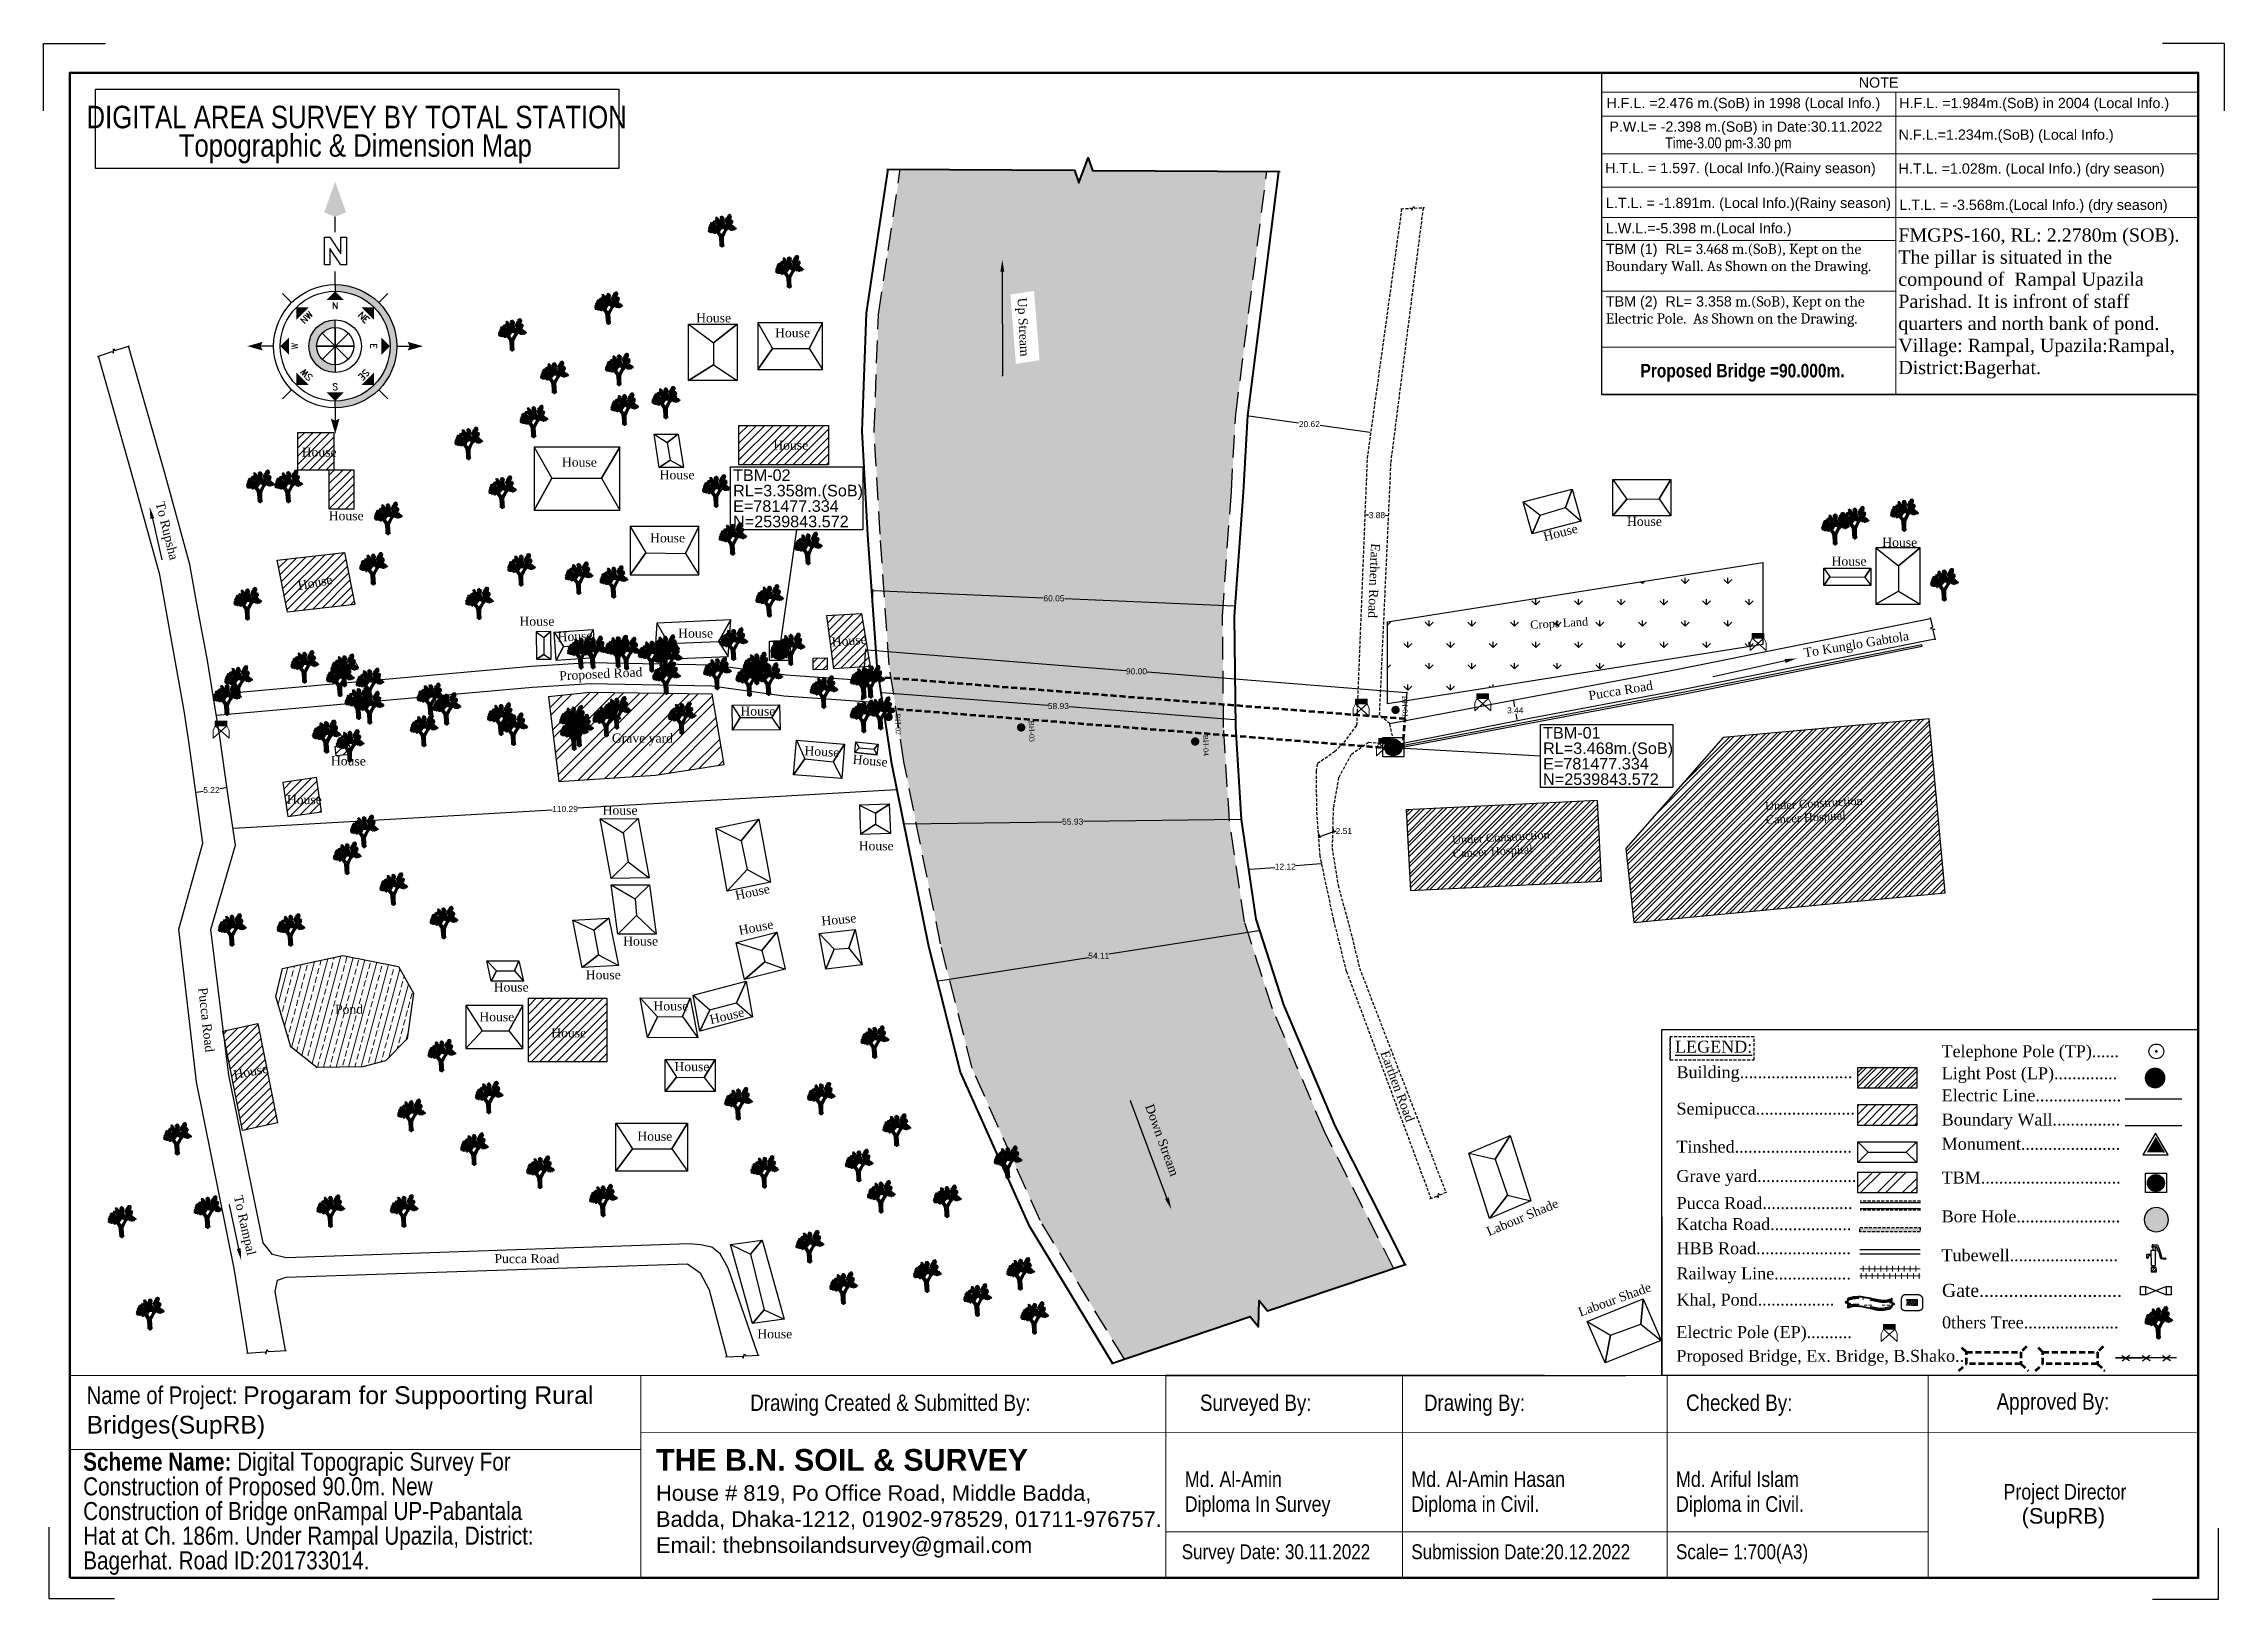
# Model space of a CAD drawing. Header units: inches. Extents: x 771028 to 773337, y 2500430 to 2500783.
# Drawn here: x 772227.9 to 772589.4, y 2500429.9 to 2500687.8 of the extents above; entities that cross this region are included whole.
import ezdxf
from ezdxf import colors
from ezdxf.entities.mleader import LeaderData, LeaderLine
from ezdxf.enums import TextEntityAlignment as Align
from ezdxf.math import Vec2, Vec3

# ---------------------------------------------------------------- set-up
doc = ezdxf.new("R2010")
doc.units = ezdxf.units.IN
doc.header["$MEASUREMENT"] = 0
doc.header["$PDMODE"] = 98
doc.header["$PDSIZE"] = 0.2
doc.linetypes.add('DASHED', pattern=[0.75, 0.5, -0.25])
doc.linetypes.add('DASHED2', pattern=[0.375, 0.25, -0.125])
for name, color, linetype in [('BM_TBM', 1, 'Continuous'), ('BORE HOLE', 1, 'Continuous'), ('Boundary wall', 7, 'Continuous'), ('Building', 5, 'Continuous'), ('Chainage_TXT', 7, 'Continuous'), ('Crops Land', 74, 'Continuous'), ('Electric_Line', 214, 'Continuous'), ('Grave yard', 88, 'Continuous'), ('katcha road', 3, 'Continuous'), ('Layout_Text', 7, 'Continuous'), ('LIGHT_POST', 1, 'Continuous'), ('OTHER', 7, 'Continuous'), ('POND', 4, 'Continuous'), ('proposed', 1, 'Continuous'), ('road', 7, 'Continuous'), ('Telephone_Pole', 70, 'Continuous'), ('text', 7, 'Continuous'), ('TEXTO', 7, 'Continuous'), ('Tree', 3, 'Continuous'), ('Tubewell', 112, 'Continuous'), ('Water Body', 4, 'Continuous')]:
    doc.layers.add(name, color=color, linetype=linetype)
for name, color, linetype, lineweight in [('Electric Pole', 20, 'Continuous', 15), ('Ex. Bridge', 212, 'DASHED', 30), ('Gate', 7, 'Continuous', 25), ('HBB Road', 24, 'Continuous', 5), ('KHAL+RIVER BANK', 160, 'Continuous', 18), ('Pucca Road', 12, 'Continuous', 30), ('Railway Line', 220, 'Continuous', 25), ('SEMI_PUCCA', 66, 'Continuous', 30), ('SHED', 7, 'Continuous', 30), ('TBM', 1, 'Continuous', 30), ('Water Line', 4, 'DASHED', 18)]:
    doc.layers.add(name, color=color, linetype=linetype, lineweight=lineweight)
doc.styles.add('MtXpl_Arial_Narrow', font='ARIALNB.TTF')
doc.styles.add('ROMANS', font='romans.shx')
doc.styles.get("Standard").update_dxf_attribs({"font": 'arial.ttf', "height": 1})
doc.styles.add('SWIS', font='swissc.ttf')
doc.styles.add('text', font='arial.ttf')
doc.styles.add('TR', font='times.ttf')
doc.dimstyles.get("Standard").update_dxf_attribs({"dimtxt": 0.18, "dimasz": 0.18, "dimexe": 0.18, "dimexo": 0.0625, "dimgap": 0.09, "dimtad": 0, "dimtih": 1, "dimtoh": 1, "dimzin": 0, "dimdsep": 46, "dimtxsty": 'Standard', "dimcen": 0.09, "dimadec": 0, "dimazin": 0, "dimtfac": 1, "dimtofl": 0, "dimtmove": 0, "dimatfit": 3, "dimfxl": 1, "dimtolj": 1, "dimtzin": 0, "dimarcsym": 0})
pattern_1 = [(45, (0, 0), (-0.6953896861, 0.6953896861), [])]

msp = doc.modelspace()

# ---------------------------------------------------------------- texts
at = {"color": 6, "lineweight": 13, "style": 'SWIS'}
msp.add_text(' Time-3.00 pm-3.30 pm', height=1.80789, rotation=359.99948, dxfattribs=at).set_placement((772496.134, 2500670.429, 0))
at = {"layer": 'Layout_Text', "style": 'TR', "width": 1}
msp.add_text('Gate.............................', height=2.16034, dxfattribs=at).set_placement((772542.582, 2500480.068))
at = {"layer": 'SHED', "color": 217, "true_color": 0x93278f, "insert": (772535.343, 2500657.148), "char_height": 2.194671, "width": 49.12087, "attachment_point": 1, "rotation": 0.00053, "style": 'TR'}
msp.add_mtext('FMGPS-160, RL: 2.2780m (SOB). \\P{\\C7;The pillar is situated in the compound of  Rampal Upazila Parishad. It is infront of staff quarters and north bank of pond. Village: Rampal, Upazila:Rampal, District:Bagerhat.}', dxfattribs=at)
at = {"layer": 'text', "color": 3, "lineweight": 0, "style": 'text'}
msp.add_text('NOTE', height=1.6972, rotation=359.99948, dxfattribs=at).set_placement((772528.784, 2500680.481, 0))
at = {"layer": 'text', "lineweight": 0, "style": 'text'}
for s, p in [('H.F.L. =2.476 m.(SoB) in 1998 (Local Info.)', (772486.948, 2500677.084, 0)), ('H.F.L. =1.984m.(SoB) in 2004 (Local Info.)', (772535.505, 2500677.084, 0)), ('H.T.L. = 1.597. (Local Info.)(Rainy season)', (772486.733, 2500666.306, 0)), ('H.T.L. =1.028m. (Local Info.) (dry season)', (772535.402, 2500666.228, 0)), ('L.T.L. = -1.891m. (Local Info.)(Rainy season)', (772486.887, 2500660.525, 0)), ('L.T.L. = -3.568m.(Local Info.) (dry season)', (772535.515, 2500660.214, 0)), ('L.W.L.=-5.398 m.(Local Info.)', (772486.878, 2500656.335, -28.955))]:
    msp.add_text(s, height=1.69717, rotation=359.99948, dxfattribs=at).set_placement(p)
at = {"layer": 'text', "color": 6, "lineweight": 0, "style": 'SWIS'}
msp.add_text('DIGITAL AREA SURVEY BY TOTAL STATION', height=3.72208, dxfattribs=at).set_placement((772279.798, 2500675.613), align=Align.MIDDLE)
at = {"layer": 'text', "color": 6, "lineweight": 0, "style": 'text'}
msp.add_text('P.W.L= -2.398 m.(SoB) in Date:30.11.2022', height=1.69717, rotation=359.99948, dxfattribs=at).set_placement((772487.447, 2500673.169, 0))
at = {"layer": 'text', "color": 3, "lineweight": 0, "style": 'SWIS'}
msp.add_text('Topographic & Dimension Map', height=3.72208, dxfattribs=at).set_placement((772279.578, 2500670.438), align=Align.MIDDLE)
at = {"layer": 'text', "color": 234, "lineweight": 0, "style": 'text'}
msp.add_text('N.F.L.=1.234m.(SoB) (Local Info.)', height=1.69717, rotation=359.99948, dxfattribs=at).set_placement((772535.402, 2500671.843, 0))
at = {"layer": 'text', "style": 'TR'}
for s, rotation, p in [('Up Stream', 272.78101, (772390.089, 2500645.661)), ('To Rupsha', 284.01861, (772247.186, 2500611.843)), ('House', 14.50168, (772476.531, 2500606.029)), ('Earthen Road', 267.7338, (772448.698, 2500604.959)), ('House', 10.54117, (772270.058, 2500597.922)), ('House', 2.71953, (772313.098, 2500589.416)), ('House', 4.63087, (772358.544, 2500588.601)), ('To Kunglo Gabtola', 9.37936, (772519.684, 2500586.801)), ('Proposed Road', 2.71953, (772313.387, 2500583.002, 1.677)), ('Pucca Road', 9.37936, (772484.012, 2500579.695)), ('House', 357.01205, (772354.038, 2500570.606)), ('House', 354.95789, (772362.035, 2500569.186)), ('House', 11.83523, (772342.562, 2500546.57)), ('House', 10.57715, (772343.142, 2500540.794)), ('House', 5.60971, (772356.844, 2500542.34)), ('Pucca Road', 276.22982, (772254.295, 2500531.329)), ('House', 13.2113, (772338.343, 2500525.992)), ('Earthen Road', 290.37291, (772450.168, 2500520.797, 2.863)), ('House', 11.15423, (772259.394, 2500516.847)), ('Down Stream', 290.00647, (772411.17, 2500511.941)), ('To Rampal', 282.86433, (772260.152, 2500496.88)), ('Labour Shade', 22.6663, (772467.187, 2500490.822)), ('Labour Shade', 19.76978, (772482.374, 2500477.493))]:
    msp.add_text(s, height=1.5, rotation=rotation, dxfattribs=at).set_placement(p, align=Align.MIDDLE_LEFT)
for s, height, p in [('House', 1.5, (772336.072, 2500642.323)), ('House', 1.5, (772349.159, 2500639.86)), ('House', 1.5, (772270.691, 2500620.083)), ('House', 1.5, (772348.864, 2500621.24)), ('House', 1.5, (772313.824, 2500618.411)), ('House', 1.5, (772330.013, 2500616.309)), ('House', 1.5, (772275.165, 2500609.525)), ('House', 1.5, (772490.368, 2500608.602)), ('House', 1.5, (772328.446, 2500605.867)), ('House', 1.5, (772532.685, 2500605.118)), ('House', 1.5, (772524.277, 2500602.005)), ('House', 1.5, (772306.785, 2500592.051)), ('House', 1.5, (772333.086, 2500590.084)), ('House', 1.5, (772343.409, 2500577.154)), ('Grave yard', 1.5, (772322.108, 2500572.686)), ('House', 1.5, (772275.53, 2500568.889)), ('House', 1.5, (772268.231, 2500562.476)), ('House', 1.5, (772320.566, 2500560.726)), ('House', 1.5, (772363.017, 2500554.821)), ('House', 1.5, (772323.981, 2500539.039)), ('House', 1.5, (772317.778, 2500533.457)), ('House', 1.5, (772302.521, 2500531.411)), ('Pond', 1.5, (772276.21, 2500527.735)), ('House', 1.5, (772300.137, 2500526.48)), ('House', 1.5, (772328.996, 2500528.29)), ('House', 1.5, (772312.06, 2500523.834)), ('House', 1.5, (772332.479, 2500518.227)), ('Building.........................', 1.98031, (772498.575, 2500517.308)), ('Semipucca......................', 1.98031, (772498.575, 2500511.269)), ('House', 1.5, (772326.325, 2500506.686)), ('Tinshed..........................', 1.98031, (772498.575, 2500504.962)), ('Grave yard......................', 1.98031, (772498.575, 2500500.104)), ('Pucca Road', 1.5, (772302.644, 2500486.404)), ('House', 1.5, (772346.213, 2500473.941))]:
    msp.add_text(s, height=height, dxfattribs=at).set_placement(p, align=Align.MIDDLE_LEFT)
at = {"layer": 'text', "color": 3, "style": 'MtXpl_Arial_Narrow'}
msp.add_text('Proposed Bridge =90.000m.', height=2.24817, rotation=359.99948, dxfattribs=at).set_placement((772492.601, 2500632.455, -2.621))
at = {"layer": 'text', "style": 'TR', "width": 1}
for s, height, p in [('%%ULEGEND:', 1.9803, (772498.341, 2500520.543, 0.403)), ('Tubewell........................', 1.98031, (772542.504, 2500485.979)), ('0thers Tree.....................', 1.98031, (772542.6, 2500474.848)), ('Electric Pole (EP)..........', 1.98031, (772498.561, 2500473.24)), ('Proposed Bridge, Ex. Bridge, B.Shako..', 1.98031, (772498.561, 2500469.301))]:
    msp.add_text(s, height=height, dxfattribs=at).set_placement(p)
for s, p in [('Telephone Pole (TP)......', (772542.509, 2500520.783)), ('Light Post (LP)..............', (772542.541, 2500517.129)), ('Electric Line...................', (772542.539, 2500513.466)), ('Boundary Wall...............', (772542.539, 2500509.455)), ('Monument......................', (772542.539, 2500505.445)), ('TBM...............................', (772542.539, 2500499.835)), ('Pucca Road....................', (772498.601, 2500495.629)), ('Bore Hole.......................', (772542.539, 2500493.414)), ('Katcha Road..................', (772498.574, 2500492.128)), ('HBB Road.....................', (772498.572, 2500488.133)), ('Railway Line.................', (772498.573, 2500483.957)), ('Khal, Pond.................', (772498.573, 2500479.624))]:
    msp.add_text(s, height=1.98031, dxfattribs=at).set_placement(p, align=Align.MIDDLE_LEFT)
at = {"layer": 'text', "linetype": 'Continuous', "lineweight": 15, "style": 'SWIS'}
for s, p in [('Drawing Created & Submitted By:', (772368.283, 2500462.184)), ('Surveyed By:', (772428.835, 2500462.184)), ('Drawing By:', (772465.098, 2500462.183)), ('Checked By:', (772508.974, 2500462.183)), ('Approved By:', (772560.983, 2500462.397))]:
    msp.add_text(s, height=2.71383, rotation=359.99986, dxfattribs=at).set_placement(p, align=Align.MIDDLE)
at = {"layer": 'text', "color": 6, "attachment_point": 1, "rotation": 359.99948, "style": 'text'}
for s, insert, char_height, width in [('TBM (1) {\\C256; RL= \\Fcambria|c0;3.468 m.(SoB), Kept on the Boundary Wall. As Shown on the Drawing.}', (772486.863, 2500654.597, 12.489), 1.69717, 48.07632), ('TBM (2) {\\C256; RL= 3.358\\Fcambria|c0; m.(SoB), Kept on the Electric Pole.  As Shown on the Drawing.}', (772486.863, 2500645.901, 12.489), 1.697173, 49.03562)]:
    msp.add_mtext(s, dxfattribs=dict(at, insert=insert, char_height=char_height, width=width))
at = {"layer": 'text', "color": 30, "true_color": 0xf26722, "char_height": 1.92, "width": 23.36058, "attachment_point": 1, "line_spacing_factor": 0.8, "style": 'text'}
for s, insert in [('{\\C1;TBM-02\\C256;\\PRL=3.358m.(SoB)\\PE=781477.334\\PN=2539843.572}', (772342.196, 2500617.216, -10.495)), ('{\\C1;TBM-01\\C256;\\PRL=3.468m.(SoB)\\PE=781477.334\\PN=2539843.572}', (772476.462, 2500574.513, -10.495))]:
    msp.add_mtext(s, dxfattribs=dict(at, insert=insert))
at = {"layer": 'text', "attachment_point": 1, "style": 'TR'}
for s, insert, char_height, rotation in [('Crops Land', (772474.292, 2500592.132), 1.3554, 3.35022), ('{\\C6;BH-01}', (772453.933, 2500579.696, -3.468), 0.85, 272.07512), ('{\\C6;BH-02}', (772369.91, 2500576.748, -3.468), 0.85, 272.07512), ('{\\C6;BH-03}', (772392.057, 2500575.594, -3.468), 0.85, 272.07512), ('{\\C6;BH-04}', (772420.917, 2500573.265, -3.468), 0.85, 272.07512), ('Under Construction Cancer Hospital', (772513.221, 2500562.059), 1.35545, 3.35022), ('Under Construction Cancer Hospital', (772461.329, 2500556.459), 1.35545, 3.35022)]:
    msp.add_mtext_dynamic_manual_height_columns(s, width=19.61759, gutter_width=45, heights=[0], dxfattribs=dict(at, insert=insert, char_height=char_height, rotation=rotation))
at = {"layer": 'text', "lineweight": 50, "ltscale": 0.5, "insert": (772235.042, 2500465.23, -1.021), "char_height": 2.93201, "width": 91.40273, "attachment_point": 1, "rotation": 0.01814, "style": 'SWIS'}
msp.add_mtext('Name of Project: {\\fArial|b0|i0|c0|p34;Progaram for Suppoorting Rural Bridges(SupRB)}', dxfattribs=at)
at = {"layer": 'text', "insert": (772234.474, 2500454.242, -1.021), "char_height": 2.992003, "attachment_point": 1, "rotation": 0.01814, "line_spacing_factor": 0.82, "style": 'SWIS'}
msp.add_mtext_dynamic_manual_height_columns('{\\fSwis721 Cn BT|b1|i0|c0|p34;Scheme Name:} Digital Topograpic Survey For Construction of Proposed 90.0m. New Construction of Bridge onRampal UP-Pabantala Hat at Ch. 186m. Under Rampal Upazila, District: Bagerhat. Road ID:201733014.', width=77.16816, gutter_width=1.713, heights=[0], dxfattribs=at)
at = {"layer": 'text', "color": 5, "insert": (772329.423, 2500454.846, -0.002), "char_height": 2.58865, "width": 89.26361, "attachment_point": 1, "style": 'text'}
msp.add_mtext('{\\fArial|b1|i0|c0|p34;\\H1.38889x;\\C6;THE B.N. SOIL & SURVEY\\C86; \\fArial|b0|i0|c0|p34;\\H0.72x;\\P\\C85;\\c4766296;House # 819, Po Office Road, Middle Badda,\\P\\C215;\\c10507177;Badda, Dhaka-1212, 01902-978529, 01711-976757.\\C236;\\P\\C11;\\c7500274;Email: thebnsoilandsurvey@gmail.com}', dxfattribs=at)
at = {"layer": 'TEXTO', "linetype": 'ByBlock', "lineweight": 15, "style": 'SWIS'}
for s, height, p in [('Md. Al-Amin', 2.58213, (772417.06, 2500448.568)), ('Md. Al-Amin Hasan', 2.58213, (772454.622, 2500448.568)), ('Md. Ariful Islam', 2.58213, (772498.498, 2500448.568)), ('Diploma In Survey', 2.58213, (772417.06, 2500444.44)), ('Diploma in Civil. ', 2.58213, (772454.622, 2500444.439)), ('Diploma in Civil.', 2.58213, (772498.498, 2500444.439)), ('Project Director', 2.58213, (772552.777, 2500446.478, 18.911)), ('Survey Date: 30.11.2022', 2.46588, (772416.559, 2500436.594)), ('Submission Date:20.12.2022', 2.46588, (772454.622, 2500436.594)), ('Scale= 1:700(A3)', 2.46588, (772498.498, 2500436.594))]:
    msp.add_text(s, height=height, rotation=359.99986, dxfattribs=at).set_placement(p)
at = {"layer": 'TEXTO', "linetype": 'ByBlock', "lineweight": 15, "insert": (772555.79, 2500445.065, -1.021), "char_height": 2.58213, "width": 18.33341, "attachment_point": 1, "rotation": 359.99986, "style": 'SWIS'}
msp.add_mtext('{\\fArial|b0|i0|c0|p34;(SupRB)}', dxfattribs=at)

# ---------------------------------------------------------------- blocks, each defined once
blk = doc.blocks.new('Anno_North_J_Metric')
h = blk.add_hatch(color=0)
h.paths.add_polyline_path([(-4.17, 0), (-4.68, 0, 1), (4.68, 0), (4.17, 0, -1)])
h.paths.add_polyline_path([(1.41, 0), (2, 0, 1), (-2, 0), (-1.41, 0, -1)])
at = {"color": 0}
for p, q in [((0, 4.68), (0, 5.67)), ((-3.31, 3.31), (-4.01, 4.01)), ((3.31, 3.31), (4.01, 4.01)), ((-4.68, 0), (-5.67, 0)), ((-4.68, 0), (-4.17, 0)), ((-1.41, 0), (-2, 0)), ((1.41, 0), (-1.41, 0)), ((-1.41, 0), (1.41, 0)), ((1, 1), (-1, -1)), ((1, -1), (-1, 1)), ((-1, -1), (1, 1)), ((-1, 1), (1, -1)), ((0, -1.41), (0, 1.41)), ((0, 1.41), (0, -1.41)), ((1.41, 0), (2, 0)), ((4.68, 0), (4.17, 0)), ((4.68, 0), (5.67, 0)), ((8.67, 0), (9.83, 0)), ((-3.31, -3.31), (-4.01, -4.01)), ((3.31, -3.31), (4.01, -4.01)), ((0, -4.68), (0, -5.67))]:
    blk.add_line(p, q, dxfattribs=at)
at = {"color": 0, "linetype": 'ByBlock'}
for p, q in [((6.17, 0.82), (8.27, 0.82)), ((6.17, 0.4), (6.17, 0.82)), ((6.17, -0.44), (7.43, 0.4)), ((7.43, 0.4), (6.17, 0.4)), ((8.27, 0.4), (7.01, -0.44)), ((8.27, 0.82), (8.27, 0.4)), ((6.17, -0.86), (6.17, -0.44)), ((8.27, -0.86), (6.17, -0.86)), ((7.01, -0.44), (8.27, -0.44)), ((8.27, -0.44), (8.27, -0.86))]:
    blk.add_line(p, q, dxfattribs=at)
at = {"color": 0}
for radius in [4.68, 4.17, 2, 1.41]:
    blk.add_circle((0, 0), radius, dxfattribs=at)
for points in [[(-0.33, 5.5), (0, 5.67), (0, 6.67)], [(0, 6.67), (0.33, 5.5), (0, 5.67)], [(0, 4.17), (0.67, 3.5), (-0.67, 3.5)], [(-2.95, 2.95), (-2, 2.95), (-2.95, 2)], [(2.95, 2.95), (2.95, 2), (2, 2.95)], [(-6.67, 0), (-5.5, 0.33), (-5.67, 0)], [(-5.5, -0.33), (-5.67, 0), (-6.67, 0)], [(-4.17, 0), (-3.5, 0.67), (-3.5, -0.67)], [(4.17, 0), (3.5, -0.67), (3.5, 0.67)], [(12.5, 0), (10.17, 0.83), (9.83, 0)], [(9.83, 0), (10.17, -0.83), (12.5, 0)], [(-2.95, -2.95), (-2.95, -2), (-2, -2.95)], [(2.95, -2.95), (2, -2.95), (2.95, -2)], [(0, -4.17), (-0.67, -3.5), (0.67, -3.5)], [(0, -6.67), (-0.33, -5.5), (0, -5.67)], [(0.33, -5.5), (0, -5.67), (0, -6.67)]]:
    blk.add_solid(points, dxfattribs=at)
at = {"color": 0, "style": 'ROMANS'}
blk.add_text('W', height=0.5, dxfattribs=at).set_placement((0, 2.83), align=Align.CENTER)
for s, rotation, p in [('SW', 45, (-2, 2)), ('NW', 315, (2, 2)), ('S', 270, (-3.33, 0)), ('N', 270, (2.83, 0)), ('SE', 135, (-2, -2)), ('E', 180, (0, -2.67)), ('NE', 225, (2, -2))]:
    blk.add_text(s, height=0.5, rotation=rotation, dxfattribs=at).set_placement(p, align=Align.CENTER)
blk = doc.blocks.new('sdfsd')
at = {"layer": 'Tubewell', "color": 0, "lineweight": 30}
for p, q in [((685271.43, 2622810.67), (685271.44, 2622808.78)), ((685271.99, 2622810.67), (685271.43, 2622810.67)), ((685271.57, 2622811.42), (685271.53, 2622811.13)), ((685271.53, 2622811.13), (685271.71, 2622811.08)), ((685271.65, 2622811.42), (685271.57, 2622811.42)), ((685271.65, 2622811.42), (685272.24, 2622811.4)), ((685271.71, 2622810.95), (685271.71, 2622811.21)), ((685271.71, 2622811.08), (685271.77, 2622811.12)), ((685271.71, 2622810.67), (685271.71, 2622810.95)), ((685271.91, 2622811.17), (685271.77, 2622811.12)), ((685272.11, 2622811.14), (685271.91, 2622811.17)), ((685271.98, 2622811.16), (685271.99, 2622810.67)), ((685272.01, 2622811.16), (685271.98, 2622811.16)), ((685271.99, 2622810.67), (685272.02, 2622810.67)), ((685272, 2622808.79), (685271.99, 2622810.67)), ((685272.02, 2622810.67), (685272.01, 2622811.16)), ((685272.27, 2622810.99), (685272.11, 2622811.14)), ((685272.21, 2622810.69), (685272.34, 2622810.75)), ((685272.26, 2622810.59), (685272.21, 2622810.69)), ((685272.24, 2622811.4), (685272.48, 2622810.92)), ((685272.43, 2622810.65), (685272.26, 2622810.59)), ((685272.34, 2622810.75), (685272.27, 2622810.99)), ((685272.56, 2622810.12), (685272.43, 2622810.65)), ((685272.48, 2622810.92), (685272.64, 2622810.36)), ((685272.64, 2622810.36), (685272.79, 2622809.73)), ((685271.07, 2622810.19), (685270.88, 2622810.18)), ((685270.88, 2622810.18), (685270.88, 2622809.78)), ((685270.88, 2622810.18), (685270.88, 2622810.18)), ((685270.88, 2622809.77), (685271.1, 2622809.78)), ((685271.43, 2622810.2), (685271.07, 2622810.19)), ((685271.1, 2622809.78), (685271.11, 2622810.06)), ((685271.11, 2622810.06), (685271.43, 2622810.06)), ((685271.44, 2622808.78), (685272, 2622808.79)), ((685271.44, 2622808.54), (685271.45, 2622808)), ((685272.1, 2622808.54), (685271.44, 2622808.54)), ((685271.45, 2622808.35), (685271.62, 2622808.54)), ((685271.45, 2622808.01), (685271.94, 2622808.54)), ((685271.45, 2622808), (685272.11, 2622808.01)), ((685271.72, 2622808.78), (685271.72, 2622808.54)), ((685271.72, 2622808.54), (685271.84, 2622808.54)), ((685271.76, 2622808.01), (685272.11, 2622808.38)), ((685271.84, 2622808.54), (685271.84, 2622808.78)), ((685272.08, 2622808.01), (685272.11, 2622808.04)), ((685272.11, 2622808.01), (685272.1, 2622808.54)), ((685272.68, 2622809.65), (685272.56, 2622810.12)), ((685272.93, 2622809.58), (685272.68, 2622809.65)), ((685272.79, 2622809.73), (685273.14, 2622809.71)), ((685273.3, 2622809.58), (685272.93, 2622809.58)), ((685273.14, 2622809.71), (685273.25, 2622809.76)), ((685273.25, 2622809.76), (685273.3, 2622809.58))]:
    blk.add_line(p, q, dxfattribs=at)
for centre, major_axis, ratio, start_param, end_param in [((685271.71, 2622811.21), (0.0253, 0.0253), 1, 6.28318530692002, 12.56637061409961), ((685270.99, 2622809.78), (0.111, 0.001), 0.503998, 3.140941, 6.283186)]:
    blk.add_ellipse(centre, major_axis=major_axis, ratio=ratio, start_param=start_param, end_param=end_param, dxfattribs=at)
blk = doc.blocks.new('eeee')
at = {"layer": 'Electric Pole'}
for p, q in [((353314.02, 2673550.96), (353313.7, 2673550.26)), ((353313.7, 2673549.12), (353315.74, 2673550.96)), ((353314.02, 2673551.65), (353315.74, 2673551.65)), ((353314.02, 2673550.96), (353314.02, 2673551.65)), ((353315.74, 2673550.96), (353314.02, 2673550.96)), ((353316.06, 2673549.12), (353314.02, 2673550.96)), ((353315.74, 2673551.65), (353315.74, 2673550.96)), ((353315.74, 2673550.96), (353316.06, 2673550.26)), ((353313.7, 2673550.26), (353313.7, 2673549.12)), ((353316.06, 2673550.26), (353316.06, 2673549.12))]:
    blk.add_line(p, q, dxfattribs=at)
blk.add_solid([(353314.02, 2673551.65), (353315.74, 2673551.65), (353314.02, 2673550.96), (353315.74, 2673550.96)], dxfattribs=at)
blk = doc.blocks.new('dsfsd')
at = {"layer": 'LIGHT_POST'}
h = blk.add_hatch(color=5, dxfattribs=at)
h.set_gradient(color1=(0, 0, 255), color2=(56, 172, 6), tint=1, name='SPHERICAL')
edge = h.paths.add_edge_path()
edge.add_ellipse((726561.43, 2601765.06), major_axis=(-0.522, 0.522), ratio=1, start_angle=225, end_angle=405)
edge.add_ellipse((726561.43, 2601765.06), major_axis=(-0.522, 0.522), ratio=1, start_angle=45, end_angle=225)
blk.add_point((726561.42, 2601765.02), dxfattribs=at)
blk = doc.blocks.new('t')
at = {"layer": 'Tree'}
h = blk.add_hatch(dxfattribs=at)
h.set_pattern_fill('TRIANG', color=3, scale=0.184834, angle=0.5862, style=0)
h.set_pattern_definition([(60.5862, (781623.7387, 2539789.74409), (-0.0491814, 0.0832069), [0.0483275, -0.0483275]), (120.5862, (781623.7387, 2539789.74409), (-0.09665, -0.0009888), [0.0483275, -0.0483275]), (0.5862, (781623.71411, 2539789.78569), (0.0474686, 0.0841957), [0.0483275, -0.0483275])])
edge = h.paths.add_edge_path()
edge.add_ellipse((781624.83, 2539792.69), major_axis=(-0.0326, 0.0326), ratio=0.999999, start_angle=162.4468, end_angle=175.4699, ccw=False)
edge.add_ellipse((781625.03, 2539792.39), major_axis=(0.222, 0.222), ratio=0.999996, start_angle=438.0042, end_angle=439.9126, ccw=False)
edge.add_ellipse((781624.83, 2539792.69), major_axis=(-0.0326, 0.0326), ratio=1, start_angle=175.4699, end_angle=272.4468)
edge.add_ellipse((781624.87, 2539793.12), major_axis=(-0.28, 0.28), ratio=1, start_angle=134.2501, end_angle=244.2501)
edge.add_ellipse((781624.96, 2539793.09), major_axis=(-0.232, 0.232), ratio=1, start_angle=254.8821, end_angle=331.8375)
edge.add_ellipse((781624.72, 2539793.45), major_axis=(-0.108, 0.108), ratio=1, start_angle=205.9715, end_angle=240.7481)
edge.add_ellipse((781624.67, 2539793.82), major_axis=(-0.272, 0.272), ratio=1, start_angle=166.7032, end_angle=276.7032)
edge.add_ellipse((781624.81, 2539793.79), major_axis=(0.246, 0.246), ratio=1, start_angle=28.7113, end_angle=138.7113)
edge.add_ellipse((781624.48, 2539793.58), major_axis=(0.13, 0.13), ratio=1, start_angle=53.0847, end_angle=163.0847)
edge.add_ellipse((781624.34, 2539793.3), major_axis=(-0.138, 0.138), ratio=1, start_angle=-39.4241, end_angle=70.5759)
edge.add_ellipse((781624.4, 2539793.18), major_axis=(-0.17, 0.17), ratio=1, start_angle=35.6192, end_angle=141.0424)
edge.add_ellipse((781624.46, 2539792.76), major_axis=(-0.128, 0.128), ratio=1, start_angle=320.301, end_angle=326.3607, ccw=False)
edge.add_ellipse((781624.4, 2539793.18), major_axis=(-0.17, 0.17), ratio=1, start_angle=141.0424, end_angle=145.6192, ccw=False)
edge.add_ellipse((781624.46, 2539792.76), major_axis=(0.128, 0.128), ratio=1, start_angle=56.3607, end_angle=160.301)
edge.add_ellipse((781624.18, 2539792.43), major_axis=(-0.2, 0.2), ratio=1, start_angle=-70.5154, end_angle=-34.5542)
edge.add_ellipse((781623.81, 2539792.81), major_axis=(0.238, 0.238), ratio=1, start_angle=296.6322, end_angle=355.9959)
edge.add_ellipse((781623.9, 2539792.95), major_axis=(-0.13, 0.13), ratio=1, start_angle=254.4777, end_angle=302.809)
edge.add_ellipse((781623.78, 2539793.29), major_axis=(-0.16, 0.16), ratio=1, start_angle=178.2297, end_angle=239.0569)
edge.add_ellipse((781624, 2539793.35), major_axis=(-0.00461, 0.00461), ratio=1, start_angle=170.5862, end_angle=280.5862)
edge.add_ellipse((781623.65, 2539793.54), major_axis=(-0.28, 0.28), ratio=1, start_angle=198.0208, end_angle=308.0208)
edge.add_ellipse((781623.76, 2539793.65), major_axis=(-0.2, 0.2), ratio=1, start_angle=-32.4631, end_angle=77.5369)
edge.add_ellipse((781623.68, 2539793.29), major_axis=(-0.184, 0.184), ratio=1, start_angle=-7.9801, end_angle=68.0696)
edge.add_ellipse((781623.38, 2539793.04), major_axis=(0.111, 0.111), ratio=1, start_angle=23.9224, end_angle=76.1671)
edge.add_ellipse((781623.23, 2539793.3), major_axis=(-0.0972, 0.0972), ratio=1, start_angle=165.1396, end_angle=275.1396)
edge.add_ellipse((781623.17, 2539793.46), major_axis=(-0.11, 0.11), ratio=1, start_angle=203.6403, end_angle=313.6403)
edge.add_ellipse((781622.99, 2539793.59), major_axis=(0.136, 0.136), ratio=1, start_angle=322.313, end_angle=432.313)
edge.add_ellipse((781622.96, 2539793.67), major_axis=(0.0783, 0.0783), ratio=1, start_angle=80.5862, end_angle=190.5862)
edge.add_ellipse((781622.94, 2539793.53), major_axis=(0.0461, 0.0461), ratio=1, start_angle=80.5862, end_angle=190.5862)
edge.add_ellipse((781623.06, 2539793.28), major_axis=(0.175, 0.175), ratio=1, start_angle=83.6024, end_angle=193.6024)
edge.add_ellipse((781623.24, 2539793.03), major_axis=(-0.225, 0.225), ratio=1, start_angle=38.1087, end_angle=119.8169)
edge.add_ellipse((781623.23, 2539792.54), major_axis=(-0.138, 0.138), ratio=1, start_angle=-22.6137, end_angle=41.388)
edge.add_ellipse((781622.96, 2539792.56), major_axis=(-0.0591, 0.0591), ratio=1, start_angle=219.9686, end_angle=331.9586)
edge.add_ellipse((781622.8, 2539792.67), major_axis=(-0.098, 0.098), ratio=1, start_angle=211.8049, end_angle=321.8049)
edge.add_ellipse((781622.55, 2539793.01), major_axis=(0.213, 0.213), ratio=1, start_angle=274.3377, end_angle=384.3377)
edge.add_ellipse((781622.72, 2539793.09), major_axis=(0.15, 0.15), ratio=1, start_angle=62.6882, end_angle=153.1574)
edge.add_ellipse((781622.43, 2539792.93), major_axis=(-0.0909, 0.0909), ratio=1, start_angle=236.6482, end_angle=269.1974, ccw=False)
edge.add_ellipse((781622.72, 2539793.09), major_axis=(0.15, 0.15), ratio=1, start_angle=153.1574, end_angle=172.6882, ccw=False)
edge.add_ellipse((781622.43, 2539792.93), major_axis=(-0.0909, 0.0909), ratio=1, start_angle=269.1974, end_angle=346.6482)
edge.add_ellipse((781622.35, 2539792.83), major_axis=(-0.151, 0.151), ratio=1, start_angle=-47.0144, end_angle=62.9856)
edge.add_ellipse((781622.17, 2539792.63), major_axis=(0.0949, 0.0949), ratio=1, start_angle=51.5035, end_angle=161.5035)
edge.add_ellipse((781622.12, 2539792.43), major_axis=(0.111, 0.111), ratio=1, start_angle=73.453, end_angle=183.453)
edge.add_ellipse((781622.01, 2539792.17), major_axis=(-0.101, 0.101), ratio=1, start_angle=-47.3747, end_angle=87.6149)
edge.add_ellipse((781622.09, 2539791.91), major_axis=(-0.173, 0.173), ratio=1, start_angle=5.1881, end_angle=149.8403)
edge.add_ellipse((781622.34, 2539791.86), major_axis=(0.18, 0.18), ratio=1, start_angle=179.58, end_angle=284.6713)
edge.add_ellipse((781622.75, 2539791.68), major_axis=(-0.139, 0.139), ratio=1, start_angle=12.6288, end_angle=30.3547, ccw=False)
edge.add_ellipse((781622.34, 2539791.86), major_axis=(0.18, 0.18), ratio=1, start_angle=284.6713, end_angle=298.3122, ccw=False)
edge.add_ellipse((781622.75, 2539791.68), major_axis=(0.139, 0.139), ratio=1, start_angle=120.3547, end_angle=336.7653)
edge.add_line((781622.93, 2539791.75), (781623.52, 2539791.99))
edge.add_line((781623.52, 2539791.99), (781623.73, 2539792.2))
edge.add_line((781623.73, 2539792.2), (781624.11, 2539792.16))
edge.add_line((781624.11, 2539792.16), (781624.54, 2539792.11))
edge.add_ellipse((781624.61, 2539792.14), major_axis=(-0.0506, 0.0506), ratio=1, start_angle=62.5937, end_angle=215.1469)
edge.add_ellipse((781624.87, 2539792.15), major_axis=(0.134, 0.134), ratio=1, start_angle=144.0476, end_angle=254.0476)
edge.add_ellipse((781625.13, 2539792.12), major_axis=(-0.152, 0.152), ratio=1, start_angle=82.3199, end_angle=192.3199)
edge.add_ellipse((781625.39, 2539792.16), major_axis=(-0.124, 0.124), ratio=1, start_angle=107.1248, end_angle=217.1248)
edge.add_ellipse((781625.63, 2539792.22), major_axis=(0.0729, 0.0729), ratio=1, start_angle=189.0013, end_angle=299.0013)
edge.add_ellipse((781625.62, 2539792.18), major_axis=(-0.0768, 0.0768), ratio=1, start_angle=227.881, end_angle=337.881)
edge.add_ellipse((781625.39, 2539792.29), major_axis=(-0.131, 0.131), ratio=1, start_angle=221.3292, end_angle=331.3292)
edge.add_ellipse((781625.03, 2539792.39), major_axis=(-0.222, 0.222), ratio=1, start_angle=239.9126, end_angle=348.0042)
h = blk.add_hatch(dxfattribs=at)
h.set_pattern_fill('GRAVEL', color=252, scale=0.199621, angle=0.5862, style=0)
h.set_pattern_definition([(228.59898579, (774389.84682, 2525920.667561), (-2.201183780362, -2.527950541338), [0.0374503114, -3.707587512]), (185.55588576, (774389.822052, 2525920.63947), (3.337375255548, 0.312524068032), [0.06426591, -6.36232316]), (133.09658573, (774389.758088, 2525920.633248), (2.814843158658, -3.033394543535), [0.045314721, -4.48616294]), (267.85988576, (774389.650243, 2525920.562549), (0.221393154429, 5.569885992107), [0.05852321, -5.793796674]), (293.41988573, (774389.648058, 2525920.504067), (-1.425936838065, 3.325982387178), [0.0573866397, -5.681285121]), (357.85988575, (774389.670867, 2525920.451407), (-5.569885985988, 0.221393154699), [0.05852321, -5.7937966676]), (38.28038579, (774389.729349, 2525920.449222), (-3.590097974692, -2.820538834573), [0.0773939513, -7.6619950553]), (72.841485774, (774389.790102, 2525920.497168), (1.8858129165, 6.143675998283), [0.073067858, -7.233720451]), (122.01578573, (774389.811659, 2525920.566984), (-2.263839955844, 3.595790265403), [0.058721407, -5.813425684]), (175.82258575, (774389.780527, 2525920.616774), (3.06471903952, -0.2470228415), [0.0670395537, -3.284936739]), (222.98358579, (774389.713666, 2525920.621658), (-3.3088981878724, -3.0960433214184), [0.0866966804, -8.58297776]), (139.40028573, (774389.92584, 2525920.562585), (-1.96555141564, 1.65017548232), [0.029590634, -2.929485306]), (172.05538575, (774389.903372, 2525920.581842), (3.624270030557, -0.51968354593), [0.056296, -5.5733173403]), (225.5861858, (774389.84762, 2525920.58962), (0.0028478828, -0.278351988), [0.0393668646, -0.354302616]), (203.78478578, (774389.82779, 2525920.622825), (1.386063665796, 0.57094358156), [0.0211998336, -2.0987760127]), (292.38758573, (774389.80839, 2525920.614276), (-0.28689552322, 0.83220790027), [0.029980904, -1.4690684686]), (31.5499858, (774389.81981, 2525920.586554), (0.82935938363, 0.5652481353), [0.048694368, -1.574447157]), (162.15128574, (774389.86131, 2525920.61203), (0.55955180165, -0.27265569247), [0.035210853, -0.845061311]), (16.97568577, (774389.646947, 2525920.612624), (2.774976003668, 0.863532501921), [0.0493265385, -4.883339836]), (70.93238578, (774389.694124, 2525920.627025), (-1.082079576822, -3.0732630302), [0.041382238, -4.096832916]), (293.78478573, (774389.860737, 2525920.667703), (-0.57094358094, 1.38606366732), [0.042399389, -2.077576459]), (344.19668574, (774389.877837, 2525920.628905), (-2.792063253522, 0.80657485144), [0.0493265385, -4.883339836]), (340.03018574, (774389.648713, 2525920.440046), (-1.397455774154, 0.5424632748), [0.0475672624, -2.3307969706]), (295.36128573, (774389.69342, 2525920.4238), (-1.423084044796, 3.047632486923), [0.0398559545, -3.9457453383]), (67.38758578, (774389.86637, 2525920.38938), (0.54246476351, 1.39745520246), [0.042399389, -2.077576459]), (17.94018577, (774389.88267, 2525920.42852), (-3.607183771754, -1.150428548006), [0.0466628497, -4.6196095967]), (70.03018578, (774389.729976, 2525920.387985), (-0.542463274195, -1.39745577569), [0.023783631, -2.354580604]), (101.89608574, (774389.849667, 2525920.38921), (-0.2897427723, 1.11055994212), [0.0141939063, -1.4052020144]), (166.54998574, (774389.84674, 2525920.4031), (0.83790373334, -0.269807714), [0.0573866396, -1.0903475445]), (186.59518576, (774389.790928, 2525920.416446), (2.780671067375, 0.306830530263), [0.053181914, -5.2650019785]), (304.2762857, (774389.82007, 2525920.5615), (-0.28404803566, 0.55385579515), [0.040146569, -0.963517936]), (353.74338575, (774389.842676, 2525920.528328), (4.737677938277, -0.508292039723), [0.070091007, -6.938997717]), (61.53158578, (774389.91235, 2525920.52069), (-1.093472439868, -1.95985494852), [0.0286594983, -2.837298683]), (90.5861858, (774389.926, 2525920.54588), (-0.2811997836, 0.27550402), [0.016701988, -0.261664482]), (120.84258573, (774389.785276, 2525920.42474), (1.133341363665, -1.937072484367), [0.0386717835, -3.828518815]), (48.59898579, (774389.76545, 2525920.457943), (2.201183780362, 2.527950541338), [0.074900623, -3.6701372004]), (0.5861858, (774389.81498, 2525920.51413), (0.27550402, 0.281199784), [0.072375282, -0.205991188]), (325.89098573, (774389.887355, 2525920.514866), (-2.803452616434, 1.919986907672), [0.044013636, -4.357346628]), (254.64078577, (774389.923797, 2525920.490185), (-0.26696034291, -1.116255524725), [0.040530715, -1.986007809]), (208.23218578, (774389.913061, 2525920.451102), (-5.260206123652, -2.837630910818), [0.065990947, -6.5331146306]), (176.01228575, (774389.854921, 2525920.419885), (-3.62142274416, 0.2413279886015), [0.0698140323, -6.9115816816])])
h.paths.add_polyline_path([(781622.93, 2539791.75), (781623.39, 2539791.16), (781623.48, 2539790.32), (781623.49, 2539789.76), (781623.97, 2539789.75), (781623.92, 2539790.32), (781623.9, 2539791.01), (781624.09, 2539791.44), (781624.26, 2539791.8), (781624.54, 2539792.11), (781624.48, 2539792.21), (781624.24, 2539791.92), (781624.22, 2539792.2), (781624.11, 2539792.16), (781624.11, 2539791.91), (781623.68, 2539791.22), (781623.31, 2539791.74), (781623.52, 2539791.99), (781623.45, 2539792.2), (781623.13, 2539791.73), (781622.95, 2539792.01)])
at = {"layer": 'Tree', "color": 229}
for p, q in [((781623.39, 2539791.16, 16.35), (781623.39, 2539791.16, 16.35)), ((781623.48, 2539790.32, 16.35), (781623.48, 2539790.32, 16.35)), ((781623.92, 2539790.32, 16.35), (781623.92, 2539790.32, 16.35))]:
    blk.add_line(p, q, dxfattribs=at)
at = {"layer": 'Tree', "color": 229, "elevation": 16.35}
for points in [[(781624.54, 2539792.11), (781624.26, 2539791.8), (781623.9, 2539791.01), (781623.92, 2539790.32), (781623.97, 2539789.75), (781623.49, 2539789.75), (781623.48, 2539790.32), (781623.39, 2539791.16), (781622.93, 2539791.75)], [(781622.95, 2539792.01), (781623.13, 2539791.73), (781623.45, 2539792.2)], [(781623.52, 2539791.99), (781623.31, 2539791.74), (781623.68, 2539791.22), (781624.11, 2539791.91), (781624.11, 2539792.16)], [(781624.22, 2539792.2), (781624.24, 2539791.92), (781624.48, 2539792.21)]]:
    blk.add_lwpolyline(points, dxfattribs=at)
at = {"layer": 'Tree'}
blk.add_point((781623.74, 2539789.74, 3.89), dxfattribs=at)
blk = doc.blocks.new('*D15')
at = {"layer": 'Chainage_TXT', "color": 0, "lineweight": -2, "transparency": 16777216}
for p, q in [((772363.87, 2500583.02), (772364.23, 2500587.47)), ((772364.39, 2500587.28), (772407.3, 2500583.87)), ((772453.75, 2500580.18), (772410.85, 2500583.59)), ((772453.59, 2500575.9), (772453.94, 2500580.35))]:
    blk.add_line(p, q, dxfattribs=at)
at = {"layer": 'Chainage_TXT', "color": 0, "transparency": 16777216}
for points in [[(772364.39, 2500587.31), (772364.39, 2500587.25), (772364.21, 2500587.29)], [(772453.75, 2500580.21), (772453.75, 2500580.15), (772453.93, 2500580.17)]]:
    blk.add_solid(points, dxfattribs=at)
at = {"layer": 'Defpoints', "color": 0, "transparency": 16777216}
for p in [(772363.87, 2500582.96, 3.47), (772453.93, 2500580.17), (772453.59, 2500575.84, 3.47)]:
    blk.add_point(p, dxfattribs=at)
at = {"layer": 'Chainage_TXT', "color": 0, "transparency": 16777216, "insert": (772409.07, 2500583.73), "char_height": 1, "attachment_point": 5}
blk.add_mtext('\\A1;90.00', dxfattribs=at)
blk = doc.blocks.new('*D16')
at = {"layer": 'Chainage_TXT', "color": 0, "lineweight": -2, "transparency": 16777216}
for p, q in [((772365.33, 2500595.56), (772365.4, 2500597.31)), ((772365.57, 2500597.12), (772393.61, 2500595.9)), ((772425.21, 2500594.53), (772397.18, 2500595.75)), ((772425.32, 2500592.95), (772425.4, 2500594.7))]:
    blk.add_line(p, q, dxfattribs=at)
at = {"layer": 'Chainage_TXT', "color": 0, "transparency": 16777216}
for points in [[(772365.58, 2500597.15), (772365.57, 2500597.09), (772365.39, 2500597.13)], [(772425.21, 2500594.56), (772425.21, 2500594.5), (772425.39, 2500594.52)]]:
    blk.add_solid(points, dxfattribs=at)
at = {"layer": 'Defpoints', "color": 0, "transparency": 16777216}
for p in [(772365.32, 2500595.49), (772425.32, 2500592.88), (772425.39, 2500594.52)]:
    blk.add_point(p, dxfattribs=at)
at = {"layer": 'Chainage_TXT', "color": 0, "transparency": 16777216, "insert": (772395.39, 2500595.83), "char_height": 1, "attachment_point": 5}
blk.add_mtext('\\A1;60.05', dxfattribs=at)
blk = doc.blocks.new('*D17')
at = {"layer": 'Chainage_TXT', "color": 0, "lineweight": -2, "transparency": 16777216}
for p, q in [((772366.75, 2500580.31), (772366.76, 2500580.42)), ((772366.93, 2500580.23), (772394.35, 2500578.11)), ((772425.32, 2500575.72), (772397.9, 2500577.84)), ((772425.5, 2500575.77), (772425.51, 2500575.89))]:
    blk.add_line(p, q, dxfattribs=at)
at = {"layer": 'Chainage_TXT', "color": 0, "transparency": 16777216}
for points in [[(772366.93, 2500580.26), (772366.92, 2500580.2), (772366.75, 2500580.24)], [(772425.32, 2500575.75), (772425.32, 2500575.69), (772425.5, 2500575.71)]]:
    blk.add_solid(points, dxfattribs=at)
at = {"layer": 'Defpoints', "color": 0, "transparency": 16777216}
for p in [(772366.75, 2500580.24), (772425.5, 2500575.71), (772425.5, 2500575.71)]:
    blk.add_point(p, dxfattribs=at)
at = {"layer": 'Chainage_TXT', "color": 0, "transparency": 16777216, "insert": (772396.12, 2500577.98), "char_height": 1, "attachment_point": 5}
blk.add_mtext('\\A1;58.93', dxfattribs=at)
blk = doc.blocks.new('*D18')
at = {"layer": 'Chainage_TXT', "color": 0, "lineweight": -2, "transparency": 16777216}
for p, q in [((772427.5, 2500626.06), (772427.48, 2500625.94)), ((772427.69, 2500626.09), (772435.94, 2500624.95)), ((772447.76, 2500623.32), (772439.5, 2500624.46)), ((772447.93, 2500623.23), (772447.91, 2500623.11))]:
    blk.add_line(p, q, dxfattribs=at)
at = {"layer": 'Chainage_TXT', "color": 0, "transparency": 16777216}
for points in [[(772427.69, 2500626.12), (772427.68, 2500626.06), (772427.51, 2500626.12)], [(772447.76, 2500623.35), (772447.76, 2500623.29), (772447.94, 2500623.29)]]:
    blk.add_solid(points, dxfattribs=at)
at = {"layer": 'Defpoints', "color": 0, "transparency": 16777216}
for p in [(772427.51, 2500626.12), (772447.94, 2500623.29), (772447.94, 2500623.29)]:
    blk.add_point(p, dxfattribs=at)
at = {"layer": 'Chainage_TXT', "color": 0, "transparency": 16777216, "insert": (772437.72, 2500624.71), "char_height": 1, "attachment_point": 5}
blk.add_mtext('\\A1;20.62', dxfattribs=at)
blk = doc.blocks.new('*D19')
at = {"layer": 'Chainage_TXT', "color": 0, "lineweight": -2, "transparency": 16777216}
for p, q in [((772370.71, 2500558.49), (772396.72, 2500558.81)), ((772426.28, 2500559.17), (772400.27, 2500558.85)), ((772426.46, 2500559.24), (772426.46, 2500559.36)), ((772370.53, 2500558.55), (772370.53, 2500558.67))]:
    blk.add_line(p, q, dxfattribs=at)
at = {"layer": 'Chainage_TXT', "color": 0, "transparency": 16777216}
for points in [[(772426.28, 2500559.2), (772426.28, 2500559.14), (772426.46, 2500559.18)], [(772370.71, 2500558.52), (772370.71, 2500558.46), (772370.53, 2500558.49)]]:
    blk.add_solid(points, dxfattribs=at)
at = {"layer": 'Defpoints', "color": 0, "transparency": 16777216}
for p in [(772426.46, 2500559.18), (772426.46, 2500559.18), (772370.53, 2500558.49)]:
    blk.add_point(p, dxfattribs=at)
at = {"layer": 'Chainage_TXT', "color": 0, "transparency": 16777216, "insert": (772398.49, 2500558.83), "char_height": 1, "attachment_point": 5}
blk.add_mtext('\\A1;55.93', dxfattribs=at)
blk = doc.blocks.new('*D20')
at = {"layer": 'Chainage_TXT', "color": 0, "lineweight": -2, "transparency": 16777216}
for p, q in [((772429.36, 2500540.72), (772404.49, 2500536.85)), ((772429.53, 2500540.8), (772429.51, 2500540.92)), ((772376.25, 2500532.46), (772401.13, 2500536.33)), ((772376.06, 2500532.49), (772376.04, 2500532.61))]:
    blk.add_line(p, q, dxfattribs=at)
at = {"layer": 'Chainage_TXT', "color": 0, "transparency": 16777216}
for points in [[(772429.36, 2500540.75), (772429.37, 2500540.69), (772429.54, 2500540.74)], [(772376.25, 2500532.49), (772376.25, 2500532.43), (772376.07, 2500532.43)]]:
    blk.add_solid(points, dxfattribs=at)
at = {"layer": 'Defpoints', "color": 0, "transparency": 16777216}
for p in [(772429.54, 2500540.74), (772429.54, 2500540.74), (772376.07, 2500532.43)]:
    blk.add_point(p, dxfattribs=at)
at = {"layer": 'Chainage_TXT', "color": 0, "transparency": 16777216, "insert": (772402.81, 2500536.59), "char_height": 1, "attachment_point": 5}
blk.add_mtext('\\A1;54.11', dxfattribs=at)
blk = doc.blocks.new('*D21')
at = {"layer": 'Chainage_TXT', "color": 0, "lineweight": -2, "transparency": 16777216}
for p, q in [((772439.6, 2500551.81), (772435.46, 2500551.5)), ((772439.77, 2500551.88), (772439.77, 2500552)), ((772427.68, 2500550.99), (772427.67, 2500551.11)), ((772427.87, 2500550.94), (772432.01, 2500551.25))]:
    blk.add_line(p, q, dxfattribs=at)
at = {"layer": 'Chainage_TXT', "color": 0, "transparency": 16777216}
for points in [[(772439.6, 2500551.84), (772439.6, 2500551.78), (772439.78, 2500551.82)], [(772427.86, 2500550.97), (772427.87, 2500550.91), (772427.69, 2500550.93)]]:
    blk.add_solid(points, dxfattribs=at)
at = {"layer": 'Defpoints', "color": 0, "transparency": 16777216}
for p in [(772439.78, 2500551.82, 10.99), (772439.78, 2500551.82), (772427.69, 2500550.93)]:
    blk.add_point(p, dxfattribs=at)
at = {"layer": 'Chainage_TXT', "color": 0, "transparency": 16777216, "insert": (772433.73, 2500551.37), "char_height": 1, "attachment_point": 5}
blk.add_mtext('\\A1;12.12', dxfattribs=at)
blk = doc.blocks.new('*D22')
at = {"layer": 'Chainage_TXT', "color": 0, "lineweight": -2, "transparency": 16777216}
for p, q in [((772439.25, 2500556.86), (772439.49, 2500556.19)), ((772439.6, 2500556.42), (772441.62, 2500557.15)), ((772441.61, 2500557.71), (772441.85, 2500557.04)), ((772441.79, 2500557.21), (772441.96, 2500557.27)), ((772441.96, 2500557.27), (772442.14, 2500557.27))]:
    blk.add_line(p, q, dxfattribs=at)
at = {"layer": 'Chainage_TXT', "color": 0, "transparency": 16777216}
for points in [[(772439.59, 2500556.45), (772439.61, 2500556.39), (772439.43, 2500556.36)], [(772441.61, 2500557.18), (772441.63, 2500557.12), (772441.79, 2500557.21)]]:
    blk.add_solid(points, dxfattribs=at)
at = {"layer": 'Defpoints', "color": 0, "transparency": 16777216}
for p in [(772439.22, 2500556.92, 10.99), (772441.59, 2500557.77, 10.99), (772441.79, 2500557.21)]:
    blk.add_point(p, dxfattribs=at)
at = {"layer": 'Chainage_TXT', "color": 0, "transparency": 16777216, "insert": (772443.44, 2500557.27), "char_height": 1, "attachment_point": 5}
blk.add_mtext('\\A1;2.51', dxfattribs=at)
blk = doc.blocks.new('*D23')
at = {"layer": 'Chainage_TXT', "color": 0, "lineweight": -2, "transparency": 16777216}
for p, q in [((772471.56, 2500578.79), (772471.74, 2500577.88)), ((772471.59, 2500578.97), (772471.7, 2500579)), ((772472.16, 2500575.76), (772471.98, 2500576.67)), ((772472.25, 2500575.6), (772472.37, 2500575.62))]:
    blk.add_line(p, q, dxfattribs=at)
at = {"layer": 'Chainage_TXT', "color": 0, "transparency": 16777216}
for points in [[(772471.59, 2500578.79), (772471.53, 2500578.78), (772471.53, 2500578.96)], [(772472.19, 2500575.77), (772472.13, 2500575.76), (772472.19, 2500575.59)]]:
    blk.add_solid(points, dxfattribs=at)
at = {"layer": 'Defpoints', "color": 0, "transparency": 16777216}
for p in [(772471.53, 2500578.96, 9.02), (772472.19, 2500575.59, 9.02), (772472.19, 2500575.59)]:
    blk.add_point(p, dxfattribs=at)
at = {"layer": 'Chainage_TXT', "color": 0, "transparency": 16777216, "insert": (772471.86, 2500577.27), "char_height": 1, "attachment_point": 5}
blk.add_mtext('\\A1;3.44', dxfattribs=at)
blk = doc.blocks.new('*D24')
at = {"layer": 'Chainage_TXT', "color": 0, "lineweight": -2, "transparency": 16777216}
for p, q in [((772253.14, 2500563.76), (772253.12, 2500563.88)), ((772253.32, 2500563.73), (772254.34, 2500563.87)), ((772258.13, 2500564.42), (772257.11, 2500564.27)), ((772258.3, 2500564.5), (772258.28, 2500564.62))]:
    blk.add_line(p, q, dxfattribs=at)
at = {"layer": 'Chainage_TXT', "color": 0, "transparency": 16777216}
for points in [[(772253.32, 2500563.76), (772253.33, 2500563.7), (772253.14, 2500563.7)], [(772258.13, 2500564.45), (772258.13, 2500564.39), (772258.31, 2500564.44)]]:
    blk.add_solid(points, dxfattribs=at)
at = {"layer": 'Defpoints', "color": 0, "transparency": 16777216}
for p in [(772253.14, 2500563.7), (772258.31, 2500564.44), (772258.31, 2500564.44)]:
    blk.add_point(p, dxfattribs=at)
at = {"layer": 'Chainage_TXT', "color": 0, "transparency": 16777216, "insert": (772255.73, 2500564.07), "char_height": 1, "attachment_point": 5}
blk.add_mtext('\\A1;5.22', dxfattribs=at)
blk = doc.blocks.new('*D25')
at = {"layer": 'Chainage_TXT', "color": 0, "lineweight": -2, "transparency": 16777216}
for p, q in [((772369.22, 2500564.1), (772316.46, 2500561.04)), ((772369.39, 2500564.17), (772369.39, 2500564.29)), ((772259.47, 2500557.73), (772312.22, 2500560.79)), ((772259.28, 2500557.78), (772259.28, 2500557.89))]:
    blk.add_line(p, q, dxfattribs=at)
at = {"layer": 'Chainage_TXT', "color": 0, "transparency": 16777216}
for points in [[(772369.22, 2500564.13), (772369.22, 2500564.07), (772369.4, 2500564.11)], [(772259.47, 2500557.76), (772259.47, 2500557.7), (772259.29, 2500557.72)]]:
    blk.add_solid(points, dxfattribs=at)
at = {"layer": 'Defpoints', "color": 0, "transparency": 16777216}
for p in [(772369.4, 2500564.11), (772369.4, 2500564.11), (772259.29, 2500557.72)]:
    blk.add_point(p, dxfattribs=at)
at = {"layer": 'Chainage_TXT', "color": 0, "transparency": 16777216, "insert": (772314.34, 2500560.91), "char_height": 1, "attachment_point": 5}
blk.add_mtext('\\A1;110.29', dxfattribs=at)
blk = doc.blocks.new('*D26')
at = {"layer": 'Chainage_TXT', "color": 0, "lineweight": -2, "transparency": 16777216}
for p, q in [((772446.98, 2500609.77), (772446.99, 2500609.89)), ((772447.16, 2500609.7), (772447.53, 2500609.69)), ((772450.68, 2500609.54), (772450.31, 2500609.56)), ((772450.86, 2500609.6), (772450.87, 2500609.72))]:
    blk.add_line(p, q, dxfattribs=at)
at = {"layer": 'Chainage_TXT', "color": 0, "transparency": 16777216}
for points in [[(772447.16, 2500609.73), (772447.16, 2500609.67), (772446.98, 2500609.71)], [(772450.68, 2500609.57), (772450.68, 2500609.51), (772450.86, 2500609.54)]]:
    blk.add_solid(points, dxfattribs=at)
at = {"layer": 'Defpoints', "color": 0, "transparency": 16777216}
for p in [(772446.98, 2500609.71), (772450.86, 2500609.54), (772450.86, 2500609.54)]:
    blk.add_point(p, dxfattribs=at)
at = {"layer": 'Chainage_TXT', "color": 0, "transparency": 16777216, "insert": (772448.92, 2500609.62), "char_height": 1, "attachment_point": 5}
blk.add_mtext('\\A1;3.88', dxfattribs=at)

# ---------------------------------------------------------------- dimensions: what is measured, and where the dimension line sits
at = {"layer": 'Chainage_TXT'}
for p1, p2, distance, picture, middle in [((772427.509, 2500626.119), (772447.938, 2500623.292), 0, '*D18', (772437.723, 2500624.706)), ((772446.982, 2500609.711), (772450.858, 2500609.536), 0, '*D26', (772448.92, 2500609.624)), ((772365.323, 2500595.493), (772425.319, 2500592.883), 1.639, '*D16', (772395.392, 2500595.826)), ((772363.868, 2500582.963, 3.468), (772453.586, 2500575.842, 3.468), 4.341, '*D15', (772409.071, 2500583.729)), ((772366.746, 2500580.244), (772425.5, 2500575.711), 0, '*D17', (772396.123, 2500577.977)), ((772471.525, 2500578.963, 9.024), (772472.192, 2500575.586, 9.024), 0, '*D23', (772471.858, 2500577.275)), ((772253.145, 2500563.702), (772258.309, 2500564.443), 0, '*D24', (772255.727, 2500564.072)), ((772259.289, 2500557.715), (772369.397, 2500564.11), 0, '*D25', (772314.343, 2500560.912)), ((772370.5294, 2500558.4852), (772426.4595, 2500559.1757), 0, '*D19', (772398.4945, 2500558.8304)), ((772439.224, 2500556.922, 10.989), (772441.588, 2500557.774, 10.989), -0.595, '*D22', (772443.44, 2500557.275)), ((772427.688, 2500550.93), (772439.779, 2500551.819, 10.989), 0, '*D21', (772433.734, 2500551.374)), ((772376.072, 2500532.431), (772429.542, 2500540.743), 0, '*D20', (772402.807, 2500536.587))]:
    dim = msp.add_aligned_dim(p1=p1, p2=p2, distance=distance, dimstyle='Standard', dxfattribs=at)
    dim.commit()
    dim.dimension.update_dxf_attribs({"geometry": picture, "text_midpoint": middle})

# ---------------------------------------------------------------- hatches: boundary and pattern name
at = {"layer": 'BM_TBM', "ltscale": 0.2}
h = msp.add_hatch(color=2, dxfattribs=at)
h.set_gradient(color1=(255, 255, 0), color2=(255, 255, 92), one_color=1, tint=0.68)
edge = h.paths.add_edge_path()
edge.add_ellipse((772349.909, 2500587.103), major_axis=(0.942, 0.942), ratio=1, start_angle=0, end_angle=360)
h = msp.add_hatch(color=2, dxfattribs=at)
h.set_gradient(color1=(255, 255, 0), color2=(255, 255, 92), one_color=1, tint=0.68)
edge = h.paths.add_edge_path()
edge.add_ellipse((772349.909, 2500587.103), major_axis=(0.942, 0.942), ratio=1, start_angle=0, end_angle=360)
h = msp.add_hatch(color=2, dxfattribs=at)
h.set_gradient(color1=(255, 255, 0), color2=(255, 255, 92), one_color=1, tint=0.68)
edge = h.paths.add_edge_path()
edge.add_ellipse((772451.626, 2500571.134), major_axis=(0.942, 0.942), ratio=1, start_angle=0, end_angle=360)
h = msp.add_hatch(color=2, dxfattribs=at)
h.set_gradient(color1=(255, 255, 0), color2=(255, 255, 92), one_color=1, tint=0.68)
edge = h.paths.add_edge_path()
edge.add_ellipse((772451.626, 2500571.134), major_axis=(0.942, 0.942), ratio=1, start_angle=0, end_angle=360)
h = msp.add_hatch(color=2, dxfattribs=at)
h.set_gradient(color1=(255, 255, 0), color2=(255, 255, 92), one_color=1, tint=0.68)
edge = h.paths.add_edge_path()
edge.add_ellipse((772578.046, 2500498.934), major_axis=(0.942, 0.942), ratio=1, start_angle=0, end_angle=360)
h = msp.add_hatch(color=2, dxfattribs=at)
h.set_gradient(color1=(255, 255, 0), color2=(255, 255, 92), one_color=1, tint=0.68)
edge = h.paths.add_edge_path()
edge.add_ellipse((772578.046, 2500498.934), major_axis=(0.942, 0.942), ratio=1, start_angle=0, end_angle=360)
at = {"layer": 'BORE HOLE', "ltscale": 0.2}
for points in [[(772368.628, 2500576.456, 1), (772367.342, 2500575.922, 1)], [(772452.651, 2500577.611, 1), (772451.365, 2500577.076, 1)], [(772390.585, 2500574.705, 1), (772389.298, 2500574.171, 1)], [(772419.435, 2500572.384, 1), (772418.149, 2500571.849, 1)], [(772579.973, 2500493.626, 1), (772576.253, 2500492.08, 1)]]:
    msp.add_hatch(color=256, dxfattribs=at).paths.add_polyline_path(points)
at = {"layer": 'Building', "lineweight": 20, "ltscale": 0.2}
h = msp.add_hatch(dxfattribs=at)
h.set_pattern_fill('ANSI32', color=256, scale=3.371745232, style=0)
h.paths.add_polyline_path([(772540.454, 2500575.891), (772506.325, 2500572.761), (772490.185, 2500554.37), (772491.529, 2500542.119), (772543.133, 2500547.019)])
h.paths.add_polyline_path([(772485.505, 2500562.308), (772453.778, 2500560.787), (772454.502, 2500547.423), (772486.146, 2500548.939)])
h.paths.add_polyline_path([(772512.863, 2500562.377), (772529.335, 2500563.342), (772529.615, 2500558.561), (772513.143, 2500557.597)], flags=24)
h.paths.add_polyline_path([(772460.971, 2500556.778), (772477.443, 2500557.742), (772477.723, 2500552.961), (772461.251, 2500551.997)], flags=24)
h = msp.add_hatch(dxfattribs=at)
h.set_pattern_fill('ANSI32', color=256, scale=3.371745, style=0)
h.set_pattern_definition([(45, (375437.9252, -504365.2002), (-0.8940689693, 0.8940689693), []), (45, (375438.5213, -504365.2002), (-0.8940689693, 0.8940689693), [])])
h.paths.add_polyline_path([(772528.624, 2500518.1), (772538.398, 2500518.1), (772538.398, 2500514.642), (772528.624, 2500514.642)])
edge = h.paths.add_edge_path(flags=17)
edge.add_line((772528.624, 2500518.033), (772528.691, 2500518.1))
at = {"layer": 'Crops Land'}
h = msp.add_hatch(dxfattribs=at)
h.set_pattern_fill('GRASS', color=256, scale=5)
h.paths.add_polyline_path([(772512.91, 2500588.21), (772512.91, 2500601.8), (772450.683, 2500591.969), (772450.683, 2500578.378)])
h.paths.add_polyline_path([(772474.008, 2500589.95), (772484.068, 2500590.539), (772483.899, 2500593.428), (772473.839, 2500592.839)], flags=24)
at = {"layer": 'Grave yard', "lineweight": 25, "ltscale": 0.2}
h = msp.add_hatch(dxfattribs=at)
h.set_pattern_fill('ANSI32', color=256, scale=7.8674362)
h.paths.add_polyline_path([(772313.331, 2500565.503), (772329.325, 2500566.522), (772340.723, 2500568.305), (772338.755, 2500579.945), (772318.388, 2500580.209), (772311.593, 2500579.527)])
h.paths.add_polyline_path([(772321.604, 2500570.954), (772332.517, 2500570.954), (772332.517, 2500573.977), (772321.604, 2500573.977)], flags=24)
h = msp.add_hatch(dxfattribs=at)
h.set_pattern_fill('ANSI32', color=256, scale=7.8674362)
h.paths.add_polyline_path([(772528.624, 2500500.761), (772538.398, 2500500.761), (772538.398, 2500497.303), (772528.624, 2500497.303)])
edge = h.paths.add_edge_path()
edge.add_line((772538.382, 2500497.303), (772538.398, 2500497.32))
at = {"layer": 'katcha road', "linetype": 'DASHED2', "lineweight": 25, "ltscale": 2}
msp.add_hatch(color=256, dxfattribs=at).paths.add_polyline_path([(772528.967, 2500491.547), (772538.983, 2500491.547), (772538.983, 2500490.851), (772528.967, 2500490.851)])
at = {"layer": 'SEMI_PUCCA', "lineweight": 25, "ltscale": 0.2}
h = msp.add_hatch(dxfattribs=at)
h.set_pattern_fill('ANSI31', color=256, scale=7.867436)
h.set_pattern_definition(pattern_1)
h.paths.add_polyline_path([(772363.498, 2500593.317), (772357.718, 2500593), (772358.925, 2500584.181), (772364.925, 2500584.55)])
h.paths.add_polyline_path([(772357.769, 2500585.998), (772355.454, 2500585.948), (772355.495, 2500584.009), (772357.81, 2500584.059)])
h.paths.add_polyline_path([(772357.996, 2500624.508), (772343.167, 2500624.508), (772343.167, 2500617.978), (772357.996, 2500617.978)])
h.paths.add_polyline_path([(772358.264, 2500587.42), (772364.651, 2500587.937), (772364.469, 2500590.175), (772358.083, 2500589.657)], flags=25)
h.paths.add_polyline_path([(772348.489, 2500620.085), (772354.897, 2500620.085), (772354.897, 2500622.33), (772348.489, 2500622.33)], flags=24)
h = msp.add_hatch(dxfattribs=at)
h.set_pattern_fill('ANSI31', color=256, scale=7.867436)
h.set_pattern_definition(pattern_1)
h.paths.add_polyline_path([(772276.003, 2500623.316), (772270.077, 2500623.316), (772270.077, 2500617.089), (772276.003, 2500617.089)])
h.paths.add_polyline_path([(772279.398, 2500617.089), (772275.196, 2500617.089), (772275.196, 2500610.687), (772279.398, 2500610.687)])
h.paths.add_polyline_path([(772277.769, 2500603.435), (772266.637, 2500602.165), (772268.355, 2500593.566), (772279.487, 2500594.836)])
h.paths.add_polyline_path([(772278.594, 2500571.506), (772276.267, 2500571.269), (772276.423, 2500569.734), (772278.721, 2500569.969)])
h.paths.add_polyline_path([(772273.127, 2500566.12), (772267.552, 2500565.304), (772268.378, 2500559.659), (772273.953, 2500560.474)])
h.paths.add_polyline_path([(772321.287, 2500529.561), (772308.265, 2500529.561), (772308.265, 2500519), (772321.287, 2500519)])
h.paths.add_polyline_path([(772311.685, 2500522.679), (772318.093, 2500522.679), (772318.093, 2500524.924), (772311.685, 2500524.924)], flags=24)
h = msp.add_hatch(dxfattribs=at)
h.set_pattern_fill('ANSI31', color=256, scale=7.867436)
h.set_pattern_definition(pattern_1)
h.paths.add_polyline_path([(772263.396, 2500525.359), (772257.71, 2500524.107), (772257.878, 2500522.735), (772260.878, 2500507.629), (772266.663, 2500508.902)])
h.paths.add_polyline_path([(772259.25, 2500515.642), (772265.536, 2500516.881), (772265.102, 2500519.084), (772258.815, 2500517.845)], flags=25)
h = msp.add_hatch(dxfattribs=at)
h.set_pattern_fill('ANSI31', color=256, scale=7.867436)
h.set_pattern_definition([(45, (434567.3166, -1118633.3653), (-0.6953896861, 0.6953896861), [])])
h.paths.add_polyline_path([(772528.624, 2500511.926), (772538.398, 2500511.926), (772538.398, 2500508.468), (772528.624, 2500508.468)])
edge = h.paths.add_edge_path()
edge.add_line((772538.382, 2500508.468), (772538.398, 2500508.484))
at = {"layer": 'Water Line', "linetype": 'Continuous', "lineweight": 9, "ltscale": 15, "true_color": 0x7aafdf}
h = msp.add_hatch(dxfattribs=at)
h.set_pattern_fill('ANSI33', color=143, scale=8, angle=25)
h.paths.add_polyline_path([(772425.516, 2500626.303), (772430.661, 2500666.593), (772401.776, 2500666.765), (772401.039, 2500668.83), (772399.514, 2500664.718), (772398.776, 2500666.783), (772369.897, 2500666.955), (772367.909, 2500653.504), (772366.288, 2500642.907), (772365.593, 2500623.585), (772366.555, 2500606.496), (772368.077, 2500584.836), (772368.246, 2500583.711), (772423.461, 2500579.408), (772423.318, 2500592.944), (772424.791, 2500613.538)])
h.paths.add_polyline_path([(772423.461, 2500579.408), (772368.246, 2500583.711), (772369.223, 2500577.232), (772423.649, 2500572.238), (772423.513, 2500574.439)])
h.paths.add_polyline_path([(772423.649, 2500572.238), (772369.223, 2500577.232), (772370.499, 2500568.769), (772376.577, 2500538.576), (772381.804, 2500517.963), (772393.085, 2500492.735), (772407.055, 2500469.76), (772427.934, 2500476.795), (772429.302, 2500475.082), (772429.408, 2500479.467), (772430.777, 2500477.753), (772451.683, 2500484.799), (772440.219, 2500507.465), (772431.625, 2500527.781), (772426.962, 2500542.226), (772424.469, 2500558.966)])
h.paths.add_polyline_path([(772388.168, 2500646.181), (772389.078, 2500634.695), (772393.001, 2500635.307), (772392.091, 2500646.794)], flags=16)
h = msp.add_hatch(dxfattribs=at)
h.set_pattern_fill('ANSI33', color=143, scale=8, angle=30)
h.paths.add_polyline_path([(772286.713, 2500534.849), (772277.527, 2500536.646), (772267.511, 2500534.511), (772266.399, 2500529.86), (772268.893, 2500521.501), (772273.218, 2500518.109), (772280.812, 2500518.182), (772284.557, 2500519.202), (772288.188, 2500522.83), (772289.21, 2500530.427)])
h.paths.add_polyline_path([(772275.818, 2500526.562), (772281.161, 2500526.562), (772281.161, 2500528.915), (772275.818, 2500528.915)], flags=24)

# ---------------------------------------------------------------- linework, layer by layer
at = {"lineweight": 25}
for p, q in [((772585.054, 2500682.956, 0), (772486.168, 2500682.955, 0)), ((772486.168, 2500682.955, 0), (772486.168, 2500629.617, 0)), ((772585.054, 2500629.618, 0), (772585.054, 2500682.956, 0)), ((772486.168, 2500629.617, 0), (772585.054, 2500629.618, 0)), ((772496.165, 2500493.297, 0), (772496.165, 2500467.053, 0)), ((772427.217, 2500467.047), (772490.148, 2500467.047))]:
    msp.add_line(p, q, dxfattribs=at)
at = {"lineweight": 15}
for p, q in [((772486.168, 2500679.704, 0), (772585.054, 2500679.704, 0)), ((772534.918, 2500679.704, 0), (772534.918, 2500652.68, 0)), ((772486.168, 2500675.767, 0), (772585.054, 2500675.768, 0)), ((772486.168, 2500669.493, 0), (772585.054, 2500669.494, 0)), ((772486.168, 2500663.987, 0), (772585.054, 2500663.988, 0)), ((772486.168, 2500658.983, 0), (772585.054, 2500658.984, 0)), ((772486.168, 2500655.129, 0), (772534.918, 2500655.13, 0)), ((772534.918, 2500652.68, 0), (772534.918, 2500629.617, 0)), ((772486.168, 2500646.759, 0), (772534.918, 2500646.76, 0)), ((772486.168, 2500637.446, 0), (772534.918, 2500637.447, 0)), ((772496.165, 2500467.054), (772496.165, 2500493.298, 0)), ((772232.254, 2500467.053, 0), (772585.054, 2500467.053, 0)), ((772232.254, 2500467.053), (772232.254, 2500433.476)), ((772326.906, 2500467.053), (772326.906, 2500433.476)), ((772453.17, 2500467.053), (772453.17, 2500433.475)), ((772497.045, 2500467.053), (772497.046, 2500433.475)), ((772540.281, 2500467.053), (772540.281, 2500433.475)), ((772585.054, 2500467.053), (772585.054, 2500433.475)), ((772584.747, 2500457.561), (772326.906, 2500457.562)), ((772540.281, 2500441.115), (772413.947, 2500441.115))]:
    msp.add_line(p, q, dxfattribs=at)
at = {"linetype": 'DASHED', "lineweight": 30}
for p, q in [((772511.433, 2500523.165), (772497.538, 2500523.165)), ((772511.433, 2500519.345), (772511.433, 2500523.165)), ((772497.538, 2500519.345), (772511.433, 2500519.345))]:
    msp.add_line(p, q, dxfattribs=at)
at = {"linetype": 'DASHED', "lineweight": 25}
for p, q in [((772585.053, 2500503.05, 0), (772585.054, 2500467.056)), ((772413.946, 2500467.053), (772466.999, 2500467.053))]:
    msp.add_line(p, q, dxfattribs=at)
msp.add_lwpolyline([(772232.254, 2500433.476), (772585.054, 2500433.476), (772585.054, 2500682.956), (772232.254, 2500682.956)], close=True)
at = {"lineweight": 50}
msp.add_lwpolyline([(772232.254, 2500433.476), (772585.054, 2500433.476), (772585.054, 2500682.956), (772232.254, 2500682.956)], close=True, dxfattribs=at)
at = {"lineweight": 25}
msp.add_lwpolyline([(772486.167, 2500629.618), (772584.634, 2500629.618), (772486.167, 2500629.618), (772558.584, 2500629.618)], dxfattribs=at)
for points, elevation in [([(772341.771, 2500617.658), (772363.729, 2500617.658), (772363.729, 2500607.203), (772341.771, 2500607.203)], -10.495), ([(772476.038, 2500574.955), (772497.995, 2500574.955), (772497.995, 2500564.501), (772476.038, 2500564.501)], -10.495), ([(772496.165, 2500524.366), (772585.054, 2500524.366), (772585.054, 2500467.054), (772496.165, 2500467.054)], 0)]:
    msp.add_lwpolyline(points, close=True, dxfattribs=dict(elevation=elevation))
for points in [[(772362.376, 2500570.274), (772366.073, 2500569.906)], [(772258.385, 2500465.37), (772258.385, 2500465.37)]]:
    msp.add_lwpolyline(points)
at = {"lineweight": 25, "elevation": 0}
for points in [[(772496.165, 2500524.366), (772585.054, 2500524.366)], [(772585.054, 2500524.364), (772585.054, 2500467.054), (772585.054, 2500503.05)]]:
    msp.add_lwpolyline(points, dxfattribs=at)
at = {"linetype": 'DASHED', "lineweight": 30, "elevation": 0}
msp.add_lwpolyline([(772497.538, 2500523.165), (772497.538, 2500519.345)], close=True, dxfattribs=at)
at = {"lineweight": 15, "elevation": 0}
msp.add_lwpolyline([(772585.053, 2500483.446), (772585.054, 2500467.054)], dxfattribs=at)
at = {"elevation": 0.636}
msp.add_lwpolyline([(772581.483, 2500469.952), (772571.35, 2500469.952), (772575.863, 2500469.952)], dxfattribs=at)
at = {"lineweight": 25}
msp.add_lwpolyline([(772476.713, 2500467.054), (772413.946, 2500467.055)], close=True, dxfattribs=at)
at = {"lineweight": 15}
for points in [[(772413.947, 2500433.475), (772413.947, 2500467.053), (772476.713, 2500467.053)], [(772232.254, 2500454.757), (772326.906, 2500454.757)]]:
    msp.add_lwpolyline(points, dxfattribs=at)
at = {"layer": 'BM_TBM'}
for points, elevation in [([(772348.209, 2500588.722), (772351.652, 2500588.722), (772351.652, 2500585.526), (772348.209, 2500585.526)], -8.574), ([(772449.926, 2500572.753), (772453.369, 2500572.753), (772453.369, 2500569.557), (772449.926, 2500569.557)], -8.464), ([(772576.345, 2500500.553), (772579.788, 2500500.553), (772579.788, 2500497.358), (772576.345, 2500497.358)], -2.754)]:
    msp.add_lwpolyline(points, close=True, dxfattribs=dict(at, elevation=elevation))
for centre, major_axis, start_param, end_param in [((772349.909, 2500587.103, 3.358), (0.942, 0.942), 5.497787143045644, 11.78097245022523), ((772349.909, 2500587.103, 3.358), (0.942, 0.942), 5.497787143045644, 11.78097245022523), ((772349.909, 2500587.103, 3.358), (-0.988, 0.988), 3.9269908, 10.2101761), ((772349.909, 2500587.103, 3.358), (-0.988, 0.988), 3.9269908, 10.2101761), ((772349.909, 2500587.103, 3.358), (0.972, 0.972), 5.497787143196285, 11.78097245037587), ((772349.909, 2500587.103, 3.358), (0.972, 0.972), 5.497787143196285, 11.78097245037587), ((772349.909, 2500587.103, 3.358), (0.957, 0.957), 5.497787143116517, 11.7809724502961), ((772349.909, 2500587.103, 3.358), (0.957, 0.957), 5.497787143116517, 11.7809724502961), ((772349.909, 2500587.103, 3.358), (-0.926, 0.926), 3.9269908, 10.2101761), ((772349.909, 2500587.103, 3.358), (-0.926, 0.926), 3.9269908, 10.2101761), ((772451.626, 2500571.134, 3.468), (0.942, 0.942), 5.497787143045644, 11.78097245022523), ((772451.626, 2500571.134, 3.468), (0.942, 0.942), 5.497787143045644, 11.78097245022523), ((772451.626, 2500571.134, 3.468), (-0.988, 0.988), 3.9269908, 10.2101761), ((772451.626, 2500571.134, 3.468), (-0.988, 0.988), 3.9269908, 10.2101761), ((772451.626, 2500571.134, 3.468), (0.972, 0.972), 5.497787143196285, 11.78097245037587), ((772451.626, 2500571.134, 3.468), (0.972, 0.972), 5.497787143196285, 11.78097245037587), ((772451.626, 2500571.134, 3.468), (0.957, 0.957), 5.497787143116517, 11.7809724502961), ((772451.626, 2500571.134, 3.468), (0.957, 0.957), 5.497787143116517, 11.7809724502961), ((772451.626, 2500571.134, 3.468), (-0.926, 0.926), 3.9269908, 10.2101761), ((772451.626, 2500571.134, 3.468), (-0.926, 0.926), 3.9269908, 10.2101761), ((772578.046, 2500498.934, 9.179), (0.942, 0.942), 5.497787143045644, 11.78097245022523), ((772578.046, 2500498.934, 9.179), (0.942, 0.942), 5.497787143045644, 11.78097245022523), ((772578.046, 2500498.934, 9.179), (-0.988, 0.988), 3.9269908, 10.2101761), ((772578.046, 2500498.934, 9.179), (-0.988, 0.988), 3.9269908, 10.2101761), ((772578.046, 2500498.934, 9.179), (0.972, 0.972), 5.497787143196285, 11.78097245037587), ((772578.046, 2500498.934, 9.179), (0.972, 0.972), 5.497787143196285, 11.78097245037587), ((772578.046, 2500498.934, 9.179), (0.957, 0.957), 5.497787143116517, 11.7809724502961), ((772578.046, 2500498.934, 9.179), (0.957, 0.957), 5.497787143116517, 11.7809724502961), ((772578.046, 2500498.934, 9.179), (-0.926, 0.926), 3.9269908, 10.2101761), ((772578.046, 2500498.934, 9.179), (-0.926, 0.926), 3.9269908, 10.2101761)]:
    msp.add_ellipse(centre, major_axis=major_axis, ratio=1, start_param=start_param, end_param=end_param, dxfattribs=at)
for p in [(772349.909, 2500587.103, 3.358), (772349.909, 2500587.103, 3.358), (772451.626, 2500571.134, 3.468), (772451.626, 2500571.134, 3.468), (772578.046, 2500498.934, 9.179), (772578.046, 2500498.934, 9.179)]:
    msp.add_point(p, dxfattribs=at)
at = {"layer": 'BORE HOLE', "elevation": 0}
msp.add_lwpolyline([(772579.973, 2500493.626, 1), (772576.253, 2500492.08, 1)], format="xyb", close=True, dxfattribs=at)
at = {"layer": 'Boundary wall', "lineweight": 30}
msp.add_line((772572.921, 2500508.452), (772582.344, 2500508.452), dxfattribs=at)
msp.add_lwpolyline([(772539.263, 2500588.141), (772499.61, 2500580.221), (772451.626, 2500571.134), (772451.672, 2500570.888), (772499.658, 2500579.976), (772539.312, 2500587.896)], close=True, dxfattribs=at)
at = {"layer": 'Building', "lineweight": 20}
msp.add_line((772528.624, 2500518.033), (772528.691, 2500518.1), dxfattribs=at)
at = {"layer": 'Building', "lineweight": 30}
for points in [[(772506.325, 2500572.761), (772490.185, 2500554.37), (772491.529, 2500542.119), (772543.133, 2500547.019), (772540.454, 2500575.891)], [(772485.505, 2500562.308), (772453.778, 2500560.787), (772454.502, 2500547.423), (772486.146, 2500548.939), (772485.505, 2500562.308)]]:
    msp.add_lwpolyline(points, close=True, dxfattribs=at)
at = {"layer": 'Building', "lineweight": 30, "elevation": 0}
msp.add_lwpolyline([(772528.624, 2500518.1), (772538.398, 2500518.1), (772538.398, 2500514.642), (772528.624, 2500514.642)], close=True, dxfattribs=at)
at = {"layer": 'Crops Land'}
msp.add_lwpolyline([(772450.683, 2500591.969), (772512.91, 2500601.8), (772512.91, 2500588.21), (772450.683, 2500578.378)], close=True, dxfattribs=at)
at = {"layer": 'Defpoints', "color": 1, "linetype": 'Continuous', "lineweight": 30}
for points in [[(772227.917, 2500676.622), (772227.913, 2500687.771), (772238.177, 2500687.775)], [(772589.39, 2500676.622), (772589.394, 2500687.771), (772579.13, 2500687.775)], [(772228.76, 2500441.908), (772228.755, 2500430.083), (772239.641, 2500430.078)], [(772588.345, 2500441.756), (772588.34, 2500429.931), (772577.454, 2500429.936)]]:
    msp.add_lwpolyline(points, dxfattribs=at)
at = {"layer": 'Electric_Line', "color": 6, "linetype": 'DASHED2', "lineweight": 25, "ltscale": 300}
msp.add_line((772572.921, 2500512.905), (772582.344, 2500512.905), dxfattribs=at)
at = {"layer": 'Ex. Bridge', "linetype": 'DASHED', "lineweight": 100, "ltscale": 2, "extrusion": (-1.4067e-14, -0.31995, 0.947434), "elevation": -800025.064}
for points in [[(772558.074, 2369029.153), (772559.312, 2369030.391), (772559.312, 2369032.453), (772568.338, 2369032.453), (772568.338, 2369030.391), (772569.576, 2369029.153)], [(772569.296, 2369033.411), (772568.338, 2369032.453), (772568.338, 2369030.391), (772559.312, 2369030.391), (772559.312, 2369032.453), (772558.354, 2369033.411)]]:
    msp.add_lwpolyline(points, dxfattribs=at)
at = {"layer": 'Gate'}
for p, q in [((772579.788, 2500481.768), (772576.3, 2500480.424)), ((772576.3, 2500481.768), (772579.788, 2500480.424))]:
    msp.add_line(p, q, dxfattribs=at)
at = {"layer": 'Gate', "lineweight": 30, "elevation": 0}
for points in [[(772575.51, 2500481.768), (772576.3, 2500481.768), (772576.3, 2500480.424), (772575.51, 2500480.424)], [(772579.788, 2500481.768), (772580.578, 2500481.768), (772580.578, 2500480.424), (772579.788, 2500480.424)]]:
    msp.add_lwpolyline(points, close=True, dxfattribs=at)
at = {"layer": 'Grave yard', "lineweight": 30}
msp.add_lwpolyline([(772340.723, 2500568.305), (772338.755, 2500579.945), (772318.388, 2500580.209), (772311.593, 2500579.527), (772313.331, 2500565.503), (772329.325, 2500566.522)], close=True, dxfattribs=at)
at = {"layer": 'Grave yard', "lineweight": 30, "elevation": 0}
msp.add_lwpolyline([(772528.624, 2500500.761), (772538.398, 2500500.761), (772538.398, 2500497.303), (772528.624, 2500497.303)], close=True, dxfattribs=at)
at = {"layer": 'HBB Road', "lineweight": 30, "ltscale": 180}
for p, q in [((772528.967, 2500487.93), (772538.983, 2500487.93)), ((772538.983, 2500487.134), (772528.967, 2500487.134))]:
    msp.add_line(p, q, dxfattribs=at)
at = {"layer": 'katcha road', "linetype": 'DASHED2', "lineweight": 25, "ltscale": 2}
for p, q in [((772459.12, 2500496.512, 6.926), (772459.088, 2500497.242, 6.926)), ((772459.088, 2500497.242, 6.926), (772459.335, 2500496.972, 6.926)), ((772458.873, 2500496.781, 6.926), (772459.12, 2500496.512, 6.926)), ((772539.013, 2500495.938), (772528.997, 2500495.938)), ((772539.013, 2500494.45), (772528.997, 2500494.45))]:
    msp.add_line(p, q, dxfattribs=at)
for points in [[(772445.601, 2500574.804), (772447.352, 2500619.062), (772453.075, 2500660.411)], [(772451.781, 2500571.559), (772451.068, 2500575.071), (772449.361, 2500576.492), (772451.258, 2500618.377), (772456.637, 2500660.598)], [(772452.895, 2500660.401), (772454.606, 2500660.491), (772454.749, 2500660.155), (772454.963, 2500660.854), (772455.106, 2500660.517), (772456.817, 2500660.607)]]:
    msp.add_lwpolyline(points, dxfattribs=at)
for points, elevation in [([(772443.891, 2500534), (772441.772, 2500542.507), (772439.492, 2500553.16), (772438.956, 2500560.683), (772438.892, 2500567.168), (772439.081, 2500568.505), (772441.906, 2500570.454), (772443.475, 2500571.957), (772445.601, 2500574.804), (772445.601, 2500574.804)], 10.989), ([(772451.781, 2500571.559), (772447.55, 2500571.95), (772444.614, 2500569.896), (772442.576, 2500566.132), (772441.677, 2500561.1), (772441.499, 2500554.447), (772442.47, 2500548.274), (772444.444, 2500541.09), (772446.037, 2500534.556), (772460.341, 2500497.388)], 10.989), ([(772443.891, 2500534), (772457.867, 2500496.365)], 2.863), ([(772459.335, 2500496.972), (772460.507, 2500497.457)], 6.926), ([(772457.701, 2500496.297), (772458.873, 2500496.781)], 2.863)]:
    msp.add_lwpolyline(points, dxfattribs=dict(at, elevation=elevation))
at = {"layer": 'katcha road', "linetype": 'DASHED2', "lineweight": 25, "ltscale": 2, "elevation": 0}
msp.add_lwpolyline([(772528.967, 2500491.547), (772538.983, 2500491.547), (772538.983, 2500490.851), (772528.967, 2500490.851)], close=True, dxfattribs=at)
at = {"layer": 'KHAL+RIVER BANK', "lineweight": 40, "ltscale": 15}
for points in [[(772367.697, 2500666.968), (772398.776, 2500666.783), (772399.514, 2500664.718), (772401.039, 2500668.83), (772401.776, 2500666.765), (772432.855, 2500666.58)], [(772405.112, 2500469.105), (772391.311, 2500491.804), (772379.907, 2500517.304), (772374.627, 2500538.133), (772368.529, 2500568.422), (772366.087, 2500584.617), (772364.559, 2500606.369), (772363.591, 2500623.565), (772364.294, 2500643.095), (772365.932, 2500653.801), (772367.877, 2500666.967)], [(772453.598, 2500485.444), (772442.034, 2500508.307), (772433.501, 2500528.479), (772428.916, 2500542.684), (772426.46, 2500559.176), (772425.513, 2500574.512), (772425.319, 2500592.883), (772426.787, 2500613.409), (772427.509, 2500626.119), (772432.675, 2500666.581)], [(772404.941, 2500469.048), (772427.934, 2500476.795), (772429.302, 2500475.082), (772429.408, 2500479.467), (772430.777, 2500477.753), (772453.769, 2500485.501)]]:
    msp.add_lwpolyline(points, dxfattribs=at)
msp.add_ellipse((772539.656, 2500524.768), major_axis=(33.546, 33.546), ratio=1, start_param=3.7031152, end_param=3.7490135, dxfattribs=at)
msp.add_rational_spline([(772531.257, 2500478.077), (772532.816, 2500477.634), (772534.29, 2500478.311), (772534.29, 2500478.532), (772534.29, 2500478.754), (772534.483, 2500478.824), (772534.676, 2500478.894), (772534.29, 2500479.035), (772533.904, 2500479.175), (772534.097, 2500479.246), (772534.29, 2500479.316), (772534.29, 2500479.531), (772534.29, 2500479.746), (772533.185, 2500479.17), (772531.992, 2500479.534), (772530.899, 2500479.729), (772529.817, 2500479.976), (772528.414, 2500480.229), (772527.061, 2500479.779), (772527.011, 2500479.762), (772526.962, 2500479.746), (772526.962, 2500479.531), (772526.962, 2500479.316), (772526.768, 2500479.246), (772526.575, 2500479.175), (772526.962, 2500479.035), (772527.348, 2500478.894), (772527.155, 2500478.824), (772526.962, 2500478.754), (772526.962, 2500478.539), (772526.962, 2500478.324), (772527.011, 2500478.34), (772527.061, 2500478.357), (772528.072, 2500478.693), (772529.123, 2500478.511)], [1, 0.938247027296, 1, 1, 1, 1, 1, 1, 1, 1, 1, 1, 1, 0.9255718505, 1, 0.999710047853, 1, 0.968943318999, 1, 1, 1, 1, 1, 1, 1, 1, 1, 1, 1, 1, 1, 1, 1, 0.969774783837, 1], degree=2, knots=[0, 0, 0, 0.7065365, 0.7065365, 1.7065365, 1.7065365, 2.7065365, 2.7065365, 3.7065365, 3.7065365, 4.7065365, 4.7065365, 5.7065365, 5.7065365, 6.4830424, 6.4830424, 6.531206, 6.531206, 7.0309561, 7.0309561, 8.0309561, 8.0309561, 9.0309561, 9.0309561, 10.0309561, 10.0309561, 11.0309561, 11.0309561, 12.0309561, 12.0309561, 13.0309561, 13.0309561, 14.0309561, 14.0309561, 14.5239366, 14.5239366, 14.5239366], dxfattribs=at)
at = {"layer": 'OTHER'}
for p, q in [((772572.388, 2500470.365, 0.636), (772573.689, 2500469.539, 0.636)), ((772572.425, 2500469.486, 0.636), (772573.653, 2500470.418, 0.636)), ((772575.766, 2500470.365, 0.636), (772577.067, 2500469.539, 0.636)), ((772575.802, 2500469.486, 0.636), (772577.03, 2500470.418, 0.636)), ((772579.143, 2500470.365, 0.636), (772580.445, 2500469.539, 0.636)), ((772579.18, 2500469.486, 0.636), (772580.408, 2500470.418, 0.636))]:
    msp.add_line(p, q, dxfattribs=at)
at = {"layer": 'POND', "lineweight": 30}
msp.add_lwpolyline([(772273.218, 2500518.109), (772268.893, 2500521.501), (772266.399, 2500529.86), (772267.511, 2500534.511), (772277.527, 2500536.646), (772286.713, 2500534.849), (772289.21, 2500530.427), (772288.188, 2500522.83), (772284.557, 2500519.202), (772280.812, 2500518.182), (772273.218, 2500518.109)], dxfattribs=at)
msp.add_rational_spline([(772535.883, 2500479.797), (772535.883, 2500479.322), (772535.883, 2500478.847), (772535.883, 2500478.371), (772535.863, 2500478.22), (772535.907, 2500478.073), (772536.008, 2500477.957), (772536.109, 2500477.842), (772536.248, 2500477.779), (772536.402, 2500477.779), (772537.152, 2500477.779), (772537.902, 2500477.779), (772538.652, 2500477.779), (772538.828, 2500477.749), (772539.001, 2500477.796), (772539.137, 2500477.912), (772539.274, 2500478.027), (772539.349, 2500478.19), (772539.349, 2500478.369), (772539.349, 2500478.877), (772539.349, 2500479.385), (772539.349, 2500479.893), (772539.204, 2500480.265), (772538.87, 2500480.484), (772538.471, 2500480.469), (772537.852, 2500480.469), (772537.232, 2500480.469), (772536.613, 2500480.469), (772536.422, 2500480.485), (772536.242, 2500480.423), (772536.101, 2500480.293), (772535.883, 2500479.797), (772535.883, 2500479.797)], [1, 1, 1, 1, 0.940358894327, 0.940358894327, 1, 0.940358894327, 0.940358894327, 1, 1, 1, 1, 0.938106588185, 0.938106588185, 1, 0.938106588185, 0.938106588185, 1, 1, 1, 1, 0.876912348692, 0.876912348692, 1, 1, 1, 1, 0.943928571938, 0.943928571938, 1, 1, 1], degree=3, knots=[0, 0, 0, 0, 1, 1, 1, 1.852424, 1.852424, 1.852424, 2.7048479, 2.7048479, 2.7048479, 3.7048479, 3.7048479, 3.7048479, 4.5734713, 4.5734713, 4.5734713, 5.4420947, 5.4420947, 5.4420947, 6.4420947, 6.4420947, 6.4420947, 7.6769565, 7.6769565, 7.6769565, 8.6769565, 8.6769565, 8.6769565, 9.503096, 9.503096, 10.3292356, 10.3292356, 10.3292356, 10.3292356], dxfattribs=at)
at = {"layer": 'proposed'}
for points in [[(772365.839, 2500582.058), (772351, 2500583.083), (772338.942, 2500584.775), (772318.409, 2500585.148), (772308.701, 2500584.549), (772256.006, 2500579.864)], [(772365.598, 2500578.566), (772350.636, 2500579.6), (772338.666, 2500581.279), (772318.485, 2500581.646), (772308.963, 2500581.059), (772256.553, 2500576.399)]]:
    msp.add_lwpolyline(points, dxfattribs=at)
at = {"layer": 'proposed', "linetype": 'DASHED', "lineweight": 100, "ltscale": 2, "elevation": 3.468}
msp.add_lwpolyline([(772363.473, 2500577.978), (772453.191, 2500570.857), (772453.586, 2500575.842), (772363.868, 2500582.963)], close=True, dxfattribs=at)
at = {"layer": 'proposed', "linetype": 'DASHED', "lineweight": 100, "ltscale": 2, "extrusion": (-1.4067e-14, -0.31995, 0.947434), "elevation": -800025.064}
for points in [[(772545.386, 2369029.153), (772546.624, 2369030.391), (772546.624, 2369032.453), (772555.65, 2369032.453), (772555.65, 2369030.391), (772556.888, 2369029.153)], [(772556.608, 2369033.411), (772555.65, 2369032.453), (772555.65, 2369030.391), (772546.624, 2369030.391), (772546.624, 2369032.453), (772545.667, 2369033.411)]]:
    msp.add_lwpolyline(points, dxfattribs=at)
at = {"layer": 'Pucca Road', "ltscale": 0.5}
for p, q in [((772528.997, 2500495.719), (772539.013, 2500495.719)), ((772539.013, 2500494.669), (772528.997, 2500494.669))]:
    msp.add_line(p, q, dxfattribs=at)
for points in [[(772236.838, 2500635.923), (772239.265, 2500636.732), (772239.492, 2500636.446), (772239.512, 2500637.177), (772239.739, 2500636.891), (772242.166, 2500637.7)], [(772261.749, 2500470.763), (772259.567, 2500484.467), (772253.239, 2500515.726), (772250.329, 2500541.027), (772254.321, 2500555.271), (772251.968, 2500572.133), (772251.187, 2500577.174), (772247.192, 2500599.733), (772242.897, 2500615.092), (772237.008, 2500635.98)], [(772334.895, 2500488.843), (772268.134, 2500486.555), (772265.841, 2500487.099), (772264.302, 2500489.002), (772258.604, 2500516.827), (772255.637, 2500540.977), (772259.695, 2500554.932), (772258.456, 2500563.417), (772257.096, 2500572.898), (772256.308, 2500577.982), (772255.095, 2500585.535), (772253.297, 2500594.955), (772252.124, 2500601.464), (772247.992, 2500616.58), (772241.995, 2500637.643)], [(772346.33, 2500470.403), (772341.381, 2500484.799), (772340.076, 2500487.193), (772338.678, 2500488.323), (772336.794, 2500488.688), (772334.895, 2500488.843)], [(772267.984, 2500471.191), (772266.274, 2500480.969), (772266.694, 2500482.845), (772268.108, 2500483.31), (772334.634, 2500485.537)], [(772334.634, 2500485.537), (772336.734, 2500484.065), (772338.231, 2500481.21), (772341.146, 2500470.13)], [(772261.569, 2500470.751), (772264.617, 2500470.96), (772264.765, 2500470.626), (772264.967, 2500471.329), (772265.116, 2500470.995), (772268.163, 2500471.204)], [(772340.966, 2500470.121), (772343.746, 2500470.267), (772343.889, 2500469.931), (772344.103, 2500470.63), (772344.246, 2500470.293), (772346.51, 2500470.412)]]:
    msp.add_lwpolyline(points, dxfattribs=at)
at = {"layer": 'Pucca Road', "ltscale": 0.5, "elevation": 9.024}
for points in [[(772451.068, 2500575.071), (772473.235, 2500579.288), (772497.397, 2500583.806), (772540.688, 2500592.478)], [(772540.651, 2500592.654), (772540.988, 2500591.044), (772540.678, 2500590.851), (772541.401, 2500590.748), (772541.091, 2500590.555), (772541.428, 2500588.945)], [(772451.781, 2500571.559), (772473.908, 2500575.925), (772498.075, 2500580.444), (772541.391, 2500589.121)]]:
    msp.add_lwpolyline(points, dxfattribs=at)
at = {"layer": 'Railway Line', "lineweight": 15}
for p, q in [((772538.983, 2500484.722), (772528.967, 2500484.722)), ((772528.967, 2500483.543), (772538.983, 2500483.543)), ((772529.211, 2500483.032), (772529.211, 2500484.021)), ((772529.518, 2500484.245), (772529.518, 2500485.215)), ((772530.024, 2500483.032), (772530.024, 2500484.021)), ((772530.499, 2500484.247), (772530.499, 2500485.217)), ((772530.994, 2500483.032), (772530.994, 2500484.021)), ((772531.448, 2500484.247), (772531.448, 2500485.217)), ((772531.964, 2500483.032), (772531.964, 2500484.021)), ((772532.439, 2500484.247), (772532.439, 2500485.217)), ((772532.924, 2500483.032), (772532.924, 2500484.021)), ((772533.441, 2500484.247), (772533.441, 2500485.217)), ((772533.915, 2500483.032), (772533.915, 2500484.021)), ((772534.401, 2500484.247), (772534.401, 2500485.217)), ((772534.888, 2500483.032), (772534.888, 2500484.021)), ((772535.373, 2500484.247), (772535.373, 2500485.217)), ((772535.879, 2500483.032), (772535.879, 2500484.021)), ((772536.301, 2500484.247), (772536.301, 2500485.217)), ((772536.849, 2500483.032), (772536.849, 2500484.021)), ((772537.324, 2500484.247), (772537.324, 2500485.217)), ((772537.841, 2500483.032), (772537.841, 2500484.021)), ((772538.241, 2500484.247), (772538.241, 2500485.217)), ((772538.804, 2500483.032), (772538.804, 2500484.021))]:
    msp.add_line(p, q, dxfattribs=at)
at = {"layer": 'road', "linetype": 'Continuous', "lineweight": 25, "ltscale": 2}
msp.add_lwpolyline([(772236.517, 2500680.234), (772323.278, 2500680.234), (772323.278, 2500667.102), (772236.517, 2500667.102)], close=True, dxfattribs=at)
at = {"layer": 'SEMI_PUCCA', "lineweight": 20}
msp.add_line((772538.382, 2500508.468), (772538.398, 2500508.484), dxfattribs=at)
at = {"layer": 'SEMI_PUCCA', "lineweight": 30}
for points in [[(772343.167, 2500624.508), (772357.996, 2500624.508), (772357.996, 2500617.978), (772343.167, 2500617.978)], [(772276.003, 2500617.089), (772270.077, 2500617.089), (772270.077, 2500623.316), (772276.003, 2500623.316)], [(772279.398, 2500617.089), (772275.196, 2500617.089), (772275.196, 2500610.687), (772279.398, 2500610.687)], [(772266.637, 2500602.165), (772277.769, 2500603.435), (772279.487, 2500594.836), (772268.355, 2500593.566)], [(772358.925, 2500584.181), (772357.718, 2500593), (772363.498, 2500593.317), (772364.925, 2500584.55)], [(772355.495, 2500584.009), (772355.454, 2500585.948), (772357.769, 2500585.998), (772357.81, 2500584.059)], [(772276.423, 2500569.734), (772276.267, 2500571.269), (772278.594, 2500571.506), (772278.721, 2500569.969)], [(772268.378, 2500559.659), (772273.953, 2500560.474), (772273.127, 2500566.12), (772267.552, 2500565.304)], [(772308.265, 2500529.561), (772321.287, 2500529.561), (772321.287, 2500519), (772308.265, 2500519)], [(772257.61, 2500524.085), (772263.396, 2500525.359), (772266.663, 2500508.902), (772260.878, 2500507.629)]]:
    msp.add_lwpolyline(points, close=True, dxfattribs=at)
at = {"layer": 'SEMI_PUCCA', "lineweight": 30, "elevation": 0}
msp.add_lwpolyline([(772528.624, 2500511.926), (772538.398, 2500511.926), (772538.398, 2500508.468), (772528.624, 2500508.468)], close=True, dxfattribs=at)
at = {"layer": 'SHED', "lineweight": 30}
for p, q in [((772528.624, 2500502.326), (772528.624, 2500505.784)), ((772530.372, 2500504.055), (772536.651, 2500504.055))]:
    msp.add_line(p, q, dxfattribs=at)
for points in [[(772334.784, 2500641.292), (772342.881, 2500641.292), (772342.881, 2500631.935), (772334.784, 2500631.935)], [(772357.026, 2500641.486), (772346.295, 2500641.486), (772346.295, 2500633.787), (772357.026, 2500633.787)], [(772323.424, 2500620.867), (772309.252, 2500620.867), (772309.252, 2500610.44), (772323.424, 2500610.44)], [(772329.121, 2500623.039), (772333.121, 2500623.039), (772333.958, 2500617.529), (772329.958, 2500617.529)], [(772473.172, 2500611.828), (772481.275, 2500613.917), (772482.769, 2500608.628), (772474.666, 2500606.539)], [(772488.008, 2500615.508), (772497.666, 2500615.508), (772497.666, 2500609.54), (772488.008, 2500609.54)], [(772325.114, 2500599.714), (772336.507, 2500599.714), (772336.507, 2500607.731), (772325.114, 2500607.731)], [(772538.948, 2500604.2), (772531.599, 2500604.2), (772531.599, 2500594.866), (772538.948, 2500594.866)], [(772523.004, 2500600.84), (772530.789, 2500600.84), (772530.789, 2500597.977), (772523.004, 2500597.977)], [(772341.402, 2500586.218), (772341.823, 2500592.26), (772329.584, 2500591.735), (772329.164, 2500585.693)], [(772309.631, 2500585.757), (772312.064, 2500585.779), (772312.005, 2500590.327), (772309.573, 2500590.295)], [(772312.855, 2500585.543), (772312.552, 2500590.237), (772318.982, 2500590.651), (772319.285, 2500585.958)], [(772342.09, 2500573.972), (772342.046, 2500578.132), (772349.891, 2500578.216), (772350.006, 2500574.058)], [(772352.712, 2500572.329), (772360.685, 2500571.671), (772360.213, 2500565.953), (772352.24, 2500566.61)], [(772362.376, 2500570.274), (772362.553, 2500572.058), (772366.25, 2500571.69), (772366.045, 2500569.909)], [(772320.172, 2500559.301), (772326.442, 2500559.366), (772328.279, 2500549.493), (772322.01, 2500549.428)], [(772339.327, 2500557.768), (772346.491, 2500559.22), (772348.383, 2500548.771), (772341.219, 2500547.319)], [(772363.34, 2500556.755), (772368.336, 2500556.946), (772368.152, 2500561.752), (772363.156, 2500561.561)], [(772322.014, 2500548.379), (772328.332, 2500548.379), (772329.425, 2500540.17), (772323.107, 2500540.17)], [(772315.62, 2500542.486), (772321.591, 2500542.816), (772323.179, 2500534.982), (772317.208, 2500534.653)], [(772356.453, 2500540.269), (772362.461, 2500540.943), (772363.574, 2500535.076), (772357.567, 2500534.402)], [(772342.683, 2500538.785), (772349.433, 2500540.505), (772350.851, 2500534.385), (772344.1, 2500532.665)], [(772301.359, 2500535.749), (772306.7, 2500535.749), (772307.46, 2500532.365), (772302.119, 2500532.365)], [(772335.585, 2500530.08), (772344.36, 2500532.407), (772345.44, 2500526.456), (772336.665, 2500524.129)], [(772307.371, 2500528.385), (772297.925, 2500528.385), (772297.925, 2500521.238), (772307.371, 2500521.238)], [(772326.776, 2500529.609), (772335.087, 2500529.553), (772336.336, 2500523.01), (772328.025, 2500523.066)], [(772330.965, 2500519.415), (772339.21, 2500519.415), (772339.21, 2500514.11), (772330.965, 2500514.11)], [(772322.757, 2500508.862), (772334.652, 2500508.862), (772334.652, 2500500.894), (772322.757, 2500500.894)], [(772464.158, 2500503.893), (772471.011, 2500506.796), (772474.422, 2500495.984), (772467.57, 2500493.081)], [(772341.77, 2500488.739), (772347.004, 2500489.483), (772350.645, 2500476.394), (772345.412, 2500475.65)], [(772483.782, 2500475.996), (772493.074, 2500479.717), (772496.034, 2500472.843), (772486.742, 2500469.122)]]:
    msp.add_lwpolyline(points, close=True, dxfattribs=at)
for points in [[(772334.784, 2500641.292), (772338.942, 2500638.173), (772342.881, 2500641.292), (772338.942, 2500638.173), (772338.942, 2500634.516), (772334.784, 2500631.935), (772338.942, 2500634.516), (772342.881, 2500631.935)], [(772346.295, 2500641.486), (772348.715, 2500637.219), (772346.295, 2500633.787), (772348.715, 2500637.219), (772354.795, 2500637.219), (772357.026, 2500641.486), (772354.795, 2500637.219), (772357.026, 2500633.787)], [(772309.252, 2500620.867), (772312.143, 2500615.777), (772309.252, 2500610.44), (772312.143, 2500615.777), (772320.398, 2500615.777), (772323.424, 2500620.867), (772320.398, 2500615.777), (772323.424, 2500610.44)], [(772329.121, 2500623.039), (772331.279, 2500621.651), (772333.121, 2500623.039), (772331.279, 2500621.651), (772331.775, 2500618.759), (772329.958, 2500617.529), (772331.775, 2500618.759), (772333.958, 2500617.529)], [(772473.172, 2500611.828), (772475.968, 2500609.606), (772474.666, 2500606.539), (772475.968, 2500609.606), (772480.198, 2500610.9), (772481.275, 2500613.917), (772480.198, 2500610.9), (772482.769, 2500608.628)], [(772488.008, 2500615.508), (772490.321, 2500612.255), (772488.008, 2500609.54), (772490.321, 2500612.255), (772495.714, 2500612.309), (772497.666, 2500615.508), (772495.714, 2500612.309), (772497.666, 2500609.54)], [(772325.114, 2500607.731), (772327.746, 2500603.361), (772325.114, 2500599.714), (772327.746, 2500603.361), (772334.299, 2500603.25), (772336.507, 2500607.731), (772334.299, 2500603.25), (772336.507, 2500599.714)], [(772531.599, 2500604.2), (772535.376, 2500601.206), (772538.948, 2500604.2), (772535.376, 2500601.206), (772535.376, 2500597.042), (772531.599, 2500594.866), (772535.376, 2500597.042), (772538.948, 2500594.866)], [(772523.004, 2500600.84), (772524.001, 2500599.417), (772523.004, 2500597.977), (772524.001, 2500599.417), (772529.793, 2500599.328), (772530.789, 2500600.84), (772529.793, 2500599.328), (772530.789, 2500597.977)], [(772329.584, 2500591.735), (772331.517, 2500588.358), (772329.164, 2500585.693), (772331.517, 2500588.358), (772339.787, 2500588.673), (772341.823, 2500592.26), (772339.787, 2500588.673), (772341.402, 2500586.218)], [(772309.573, 2500590.295), (772310.81, 2500589.342), (772312.005, 2500590.327), (772310.81, 2500589.342), (772310.81, 2500586.515), (772309.631, 2500585.757), (772310.81, 2500586.515), (772312.064, 2500585.779)], [(772312.552, 2500590.237), (772314.089, 2500587.866), (772312.855, 2500585.543), (772314.089, 2500587.866), (772317.783, 2500588.121), (772318.982, 2500590.651), (772317.783, 2500588.121), (772319.285, 2500585.958)], [(772342.046, 2500578.132), (772343.36, 2500576.099), (772342.09, 2500573.972), (772343.36, 2500576.099), (772348.645, 2500576.099), (772349.891, 2500578.216), (772348.645, 2500576.099), (772350.006, 2500574.058)], [(772352.712, 2500572.329), (772354.105, 2500569.245), (772352.24, 2500566.61), (772354.105, 2500569.245), (772358.765, 2500568.729), (772360.685, 2500571.671), (772358.765, 2500568.729), (772360.213, 2500565.953)], [(772362.553, 2500572.058), (772363.085, 2500571.068), (772362.376, 2500570.274), (772363.085, 2500571.068), (772365.562, 2500570.821), (772366.25, 2500571.69), (772365.562, 2500570.821), (772366.045, 2500569.909)], [(772320.172, 2500559.301), (772323.965, 2500556.975), (772326.442, 2500559.366), (772323.965, 2500556.975), (772324.783, 2500552.196), (772322.01, 2500549.428), (772324.783, 2500552.196), (772328.279, 2500549.493)], [(772339.327, 2500557.768), (772343.536, 2500555.655), (772346.491, 2500559.22), (772343.536, 2500555.655), (772344.54, 2500550.886), (772341.219, 2500547.319), (772344.54, 2500550.886), (772348.383, 2500548.771)], [(772363.156, 2500561.561), (772365.806, 2500560.232), (772368.152, 2500561.752), (772365.806, 2500560.232), (772365.806, 2500558.436), (772363.34, 2500556.755), (772365.806, 2500558.436), (772368.336, 2500556.946)], [(772322.014, 2500548.379), (772325.984, 2500546.061), (772328.332, 2500548.379), (772325.984, 2500546.061), (772326.215, 2500543.282), (772323.107, 2500540.17), (772326.215, 2500543.282), (772329.425, 2500540.17)], [(772315.62, 2500542.486), (772319.11, 2500540.865), (772321.591, 2500542.816), (772319.11, 2500540.865), (772319.869, 2500536.761), (772317.208, 2500534.653), (772319.869, 2500536.761), (772323.179, 2500534.982)], [(772356.453, 2500540.269), (772358.957, 2500537.682), (772357.567, 2500534.402), (772358.957, 2500537.682), (772361.412, 2500537.882), (772362.461, 2500540.943), (772361.412, 2500537.882), (772363.574, 2500535.076)], [(772342.683, 2500538.785), (772346.987, 2500537.456), (772349.433, 2500540.505), (772346.987, 2500537.456), (772347.472, 2500535.59), (772344.1, 2500532.665), (772347.472, 2500535.59), (772350.851, 2500534.385)], [(772301.359, 2500535.749), (772302.977, 2500534.12), (772302.119, 2500532.365), (772302.977, 2500534.12), (772305.993, 2500534.12), (772306.7, 2500535.749), (772305.993, 2500534.12), (772307.46, 2500532.365)], [(772335.585, 2500530.08), (772338.339, 2500527.663), (772336.665, 2500524.129), (772338.339, 2500527.663), (772342.761, 2500528.776), (772344.36, 2500532.407), (772342.761, 2500528.776), (772345.44, 2500526.456)], [(772297.925, 2500528.385), (772300.624, 2500524.132), (772297.925, 2500521.238), (772300.624, 2500524.132), (772305.017, 2500524.132), (772307.371, 2500528.385), (772305.017, 2500524.132), (772307.371, 2500521.238)], [(772326.776, 2500529.609), (772329.689, 2500526.481), (772328.025, 2500523.066), (772329.689, 2500526.481), (772333.808, 2500526.515), (772335.087, 2500529.553), (772333.808, 2500526.515), (772336.336, 2500523.01)], [(772330.965, 2500519.415), (772332.812, 2500516.502), (772330.965, 2500514.11), (772332.812, 2500516.502), (772337.415, 2500516.441), (772339.21, 2500519.415), (772337.415, 2500516.441), (772339.21, 2500514.11)], [(772322.757, 2500508.862), (772325.551, 2500504.576), (772322.757, 2500500.894), (772325.551, 2500504.576), (772332.041, 2500504.576), (772334.652, 2500508.862), (772332.041, 2500504.576), (772334.652, 2500500.894)], [(772464.158, 2500503.893), (772468.529, 2500502.904), (772471.011, 2500506.796), (772468.529, 2500502.904), (772470.56, 2500496.899), (772467.57, 2500493.081), (772470.56, 2500496.899), (772474.422, 2500495.984)], [(772341.77, 2500488.739), (772345.101, 2500487.143), (772347.004, 2500489.483), (772345.101, 2500487.143), (772347.33, 2500477.921), (772345.412, 2500475.65), (772347.33, 2500477.921), (772350.645, 2500476.394)], [(772483.782, 2500475.996), (772487.659, 2500473.701), (772486.742, 2500469.122), (772487.659, 2500473.701), (772492.672, 2500475.545), (772493.074, 2500479.717), (772492.672, 2500475.545), (772496.034, 2500472.843)]]:
    msp.add_lwpolyline(points, dxfattribs=at)
at = {"layer": 'SHED', "lineweight": 30, "elevation": 0}
msp.add_lwpolyline([(772530.372, 2500504.055), (772528.624, 2500505.784), (772538.398, 2500505.784), (772538.398, 2500502.326), (772528.624, 2500502.326)], close=True, dxfattribs=at)
msp.add_lwpolyline([(772538.398, 2500505.784), (772536.651, 2500504.055), (772538.398, 2500502.326)], dxfattribs=at)
at = {"layer": 'TBM'}
msp.add_line((772579.461, 2500503.995, 67.321), (772577.984, 2500506.5, 67.321), dxfattribs=at)
at = {"layer": 'TBM', "lineweight": 25, "elevation": 67.321}
msp.add_lwpolyline([(772577.984, 2500507.209), (772575.878, 2500503.634), (772580.091, 2500503.634)], close=True, dxfattribs=at)
at = {"layer": 'TBM'}
msp.add_solid([(772576.508, 2500503.995, 67.321), (772579.461, 2500503.995, 67.321), (772577.984, 2500506.5, 67.321)], dxfattribs=at)
at = {"layer": 'Telephone_Pole', "lineweight": 30}
msp.add_ellipse((772578.122, 2500520.752), major_axis=(0.865, 0.865), ratio=1, start_param=1.5707963, end_param=7.8539816, dxfattribs=at)
at = {"layer": 'Telephone_Pole'}
msp.add_point((772578.122, 2500520.752), dxfattribs=at)
at = {"layer": 'Water Body', "linetype": 'DASHED2', "lineweight": 30, "ltscale": 15}
for points in [[(772407.055, 2500469.76), (772393.085, 2500492.735), (772381.804, 2500517.963), (772376.577, 2500538.576), (772370.499, 2500568.769), (772368.077, 2500584.836), (772366.555, 2500606.496), (772365.593, 2500623.585), (772366.288, 2500642.907), (772367.909, 2500653.504), (772369.897, 2500666.955)], [(772451.683, 2500484.799), (772440.219, 2500507.465), (772431.625, 2500527.781), (772426.962, 2500542.226), (772424.469, 2500558.966), (772423.513, 2500574.439), (772423.318, 2500592.944), (772424.791, 2500613.538), (772425.516, 2500626.303), (772430.661, 2500666.593)]]:
    msp.add_lwpolyline(points, dxfattribs=at)
for points, weights, knots in [([(772534.29, 2500479.46), (772533.152, 2500478.915), (772531.943, 2500479.278), (772530.853, 2500479.473), (772529.775, 2500479.719), (772528.427, 2500479.961), (772527.128, 2500479.529), (772527.045, 2500479.501), (772526.962, 2500479.474)], [1, 0.932525707428, 1, 0.999714569868, 1, 0.969054367329, 1, 1, 1], [0, 0, 0, 0.7389021, 0.7389021, 0.7866886, 0.7866886, 1.2855399, 1.2855399, 2.2855399, 2.2855399, 2.2855399]), ([(772534.29, 2500478.572), (772532.851, 2500477.866), (772531.31, 2500478.307), (772530.235, 2500478.5), (772529.17, 2500478.743), (772528.057, 2500478.937), (772526.986, 2500478.581), (772526.974, 2500478.577), (772526.962, 2500478.573)], [1, 0.933133648373, 1, 0.999732328827, 1, 0.969604215401, 1, 1, 1], [0, 0, 0, 0.7355277, 0.7355277, 0.7818036, 0.7818036, 1.2761802, 1.2761802, 2.2761802, 2.2761802, 2.2761802])]:
    msp.add_rational_spline(points, weights, degree=2, knots=knots, dxfattribs=at)
at = {"layer": 'Water Line', "color": 143, "linetype": 'Continuous', "lineweight": 9, "ltscale": 15, "true_color": 0x7aafdf}
for p, q in [((772536.722, 2500479.577), (772536.775, 2500479.631)), ((772536.722, 2500479.389), (772536.841, 2500479.508)), ((772536.722, 2500479.2), (772536.77, 2500479.249)), ((772536.793, 2500479.084), (772537.029, 2500479.319)), ((772536.817, 2500479.296), (772536.817, 2500479.296)), ((772536.864, 2500479.343), (772537.1, 2500479.579)), ((772536.888, 2500479.555), (772536.888, 2500479.555)), ((772536.935, 2500479.602), (772536.964, 2500479.631)), ((772537.053, 2500479.154), (772537.288, 2500479.39)), ((772537.076, 2500479.366), (772537.076, 2500479.366)), ((772537.123, 2500479.414), (772537.341, 2500479.631)), ((772537.147, 2500479.626), (772537.147, 2500479.626)), ((772537.241, 2500478.966), (772537.477, 2500479.201)), ((772537.265, 2500479.178), (772537.265, 2500479.178)), ((772537.312, 2500479.225), (772537.548, 2500479.461)), ((772537.335, 2500479.437), (772537.335, 2500479.437)), ((772537.383, 2500479.484), (772537.53, 2500479.631)), ((772537.5, 2500479.037), (772537.736, 2500479.272)), ((772537.524, 2500479.249), (772537.524, 2500479.249)), ((772537.571, 2500479.296), (772537.807, 2500479.531)), ((772537.595, 2500479.508), (772537.595, 2500479.508)), ((772537.642, 2500479.555), (772537.718, 2500479.631)), ((772537.76, 2500479.107), (772537.995, 2500479.343)), ((772537.783, 2500479.319), (772537.783, 2500479.319)), ((772537.83, 2500479.366), (772538.066, 2500479.602)), ((772537.854, 2500479.579), (772537.854, 2500479.579)), ((772537.901, 2500479.626), (772537.907, 2500479.631)), ((772538.019, 2500479.178), (772538.255, 2500479.414)), ((772538.042, 2500479.39), (772538.042, 2500479.39)), ((772538.09, 2500479.437), (772538.284, 2500479.631)), ((772538.207, 2500478.989), (772538.443, 2500479.225)), ((772538.231, 2500479.201), (772538.231, 2500479.201)), ((772538.278, 2500479.249), (772538.511, 2500479.481)), ((772538.302, 2500479.461), (772538.302, 2500479.461)), ((772538.349, 2500479.508), (772538.472, 2500479.631)), ((772538.49, 2500479.272), (772538.49, 2500479.272)), ((772536.722, 2500478.635), (772536.888, 2500478.801)), ((772536.723, 2500478.824), (772536.958, 2500479.06)), ((772536.746, 2500479.037), (772536.746, 2500479.037)), ((772536.911, 2500478.636), (772537.147, 2500478.872)), ((772536.935, 2500478.848), (772536.935, 2500478.848)), ((772536.982, 2500478.895), (772537.218, 2500479.131)), ((772537.006, 2500479.107), (772537.006, 2500479.107)), ((772537.123, 2500478.659), (772537.123, 2500478.659)), ((772537.17, 2500478.707), (772537.406, 2500478.942)), ((772537.194, 2500478.919), (772537.194, 2500478.919)), ((772537.269, 2500478.617), (772537.335, 2500478.683)), ((772537.383, 2500478.73), (772537.383, 2500478.73)), ((772537.43, 2500478.777), (772537.665, 2500479.013)), ((772537.453, 2500478.989), (772537.453, 2500478.989)), ((772537.458, 2500478.617), (772537.595, 2500478.754)), ((772537.642, 2500478.801), (772537.642, 2500478.801)), ((772537.646, 2500478.617), (772537.854, 2500478.824)), ((772537.689, 2500478.848), (772537.925, 2500479.084)), ((772537.713, 2500479.06), (772537.713, 2500479.06)), ((772537.878, 2500478.659), (772538.113, 2500478.895)), ((772537.901, 2500478.872), (772537.901, 2500478.872)), ((772537.948, 2500478.919), (772538.184, 2500479.154)), ((772537.972, 2500479.131), (772537.972, 2500479.131)), ((772538.023, 2500478.617), (772538.042, 2500478.636)), ((772538.09, 2500478.683), (772538.09, 2500478.683)), ((772538.137, 2500478.73), (772538.372, 2500478.966)), ((772538.16, 2500478.942), (772538.16, 2500478.942)), ((772538.212, 2500478.617), (772538.302, 2500478.707)), ((772538.349, 2500478.754), (772538.349, 2500478.754)), ((772538.396, 2500478.801), (772538.511, 2500478.916)), ((772538.4, 2500478.617), (772538.511, 2500478.727)), ((772538.42, 2500479.013), (772538.42, 2500479.013)), ((772538.467, 2500479.06), (772538.511, 2500479.104))]:
    msp.add_line(p, q, dxfattribs=at)
at = {"layer": 'Water Line'}
msp.add_line((772526.962, 2500478.707, 4.136), (772527.445, 2500478.707, 4.136), dxfattribs=at)
at = {"layer": 'Water Line', "color": 152, "true_color": 0x2776bb}
for p, q in [((772529.679, 2500478.707, 4.136), (772531.186, 2500478.707, 4.136)), ((772532.693, 2500478.707, 4.136), (772534.201, 2500478.707, 4.136))]:
    msp.add_line(p, q, dxfattribs=at)
at = {"layer": 'Water Line', "color": 143, "linetype": 'DASHED2', "lineweight": 9, "ltscale": 15, "true_color": 0x7aafdf}
msp.add_rational_spline([(772536.722, 2500479.631), (772536.722, 2500479.124), (772536.722, 2500478.617), (772537.616, 2500478.617), (772538.511, 2500478.617), (772538.511, 2500479.124), (772538.511, 2500479.631), (772538.503, 2500479.632), (772538.495, 2500479.631), (772537.608, 2500479.631), (772536.722, 2500479.631)], [1, 1, 1, 1, 1, 1, 1, 0.993374994768, 1, 1, 1], degree=2, knots=[0, 0, 0, 1, 1, 2, 2, 3, 3, 3.2303447, 3.2303447, 4.2303447, 4.2303447, 4.2303447], dxfattribs=at)

# ---------------------------------------------------------------- block references
at = {"lineweight": 15, "xscale": 2.181520357295669, "yscale": 2.181520357295669, "zscale": 2.181520357295669, "rotation": 90}
msp.add_blockref('Anno_North_J_Metric', (772276.245, 2500637.631), dxfattribs=at)
for name, p, xscale, yscale, zscale in [('t', (-165608.123, -547093.488, -4.67), 1.2, 1.2, 1.2), ('t', (-165596.964, -547100.265, -4.67), 1.2, 1.2, 1.2), ('t', (-165626.94, -547106.298, -4.67), 1.2, 1.2, 1.2), ('t', (-165642.884, -547110.742, -4.67), 1.2, 1.2, 1.2), ('t', (-165635.905, -547117.784, -4.67), 1.2, 1.2, 1.2), ('t', (-165625.161, -547116.485, -4.67), 1.2, 1.2, 1.2), ('t', (-165617.428, -547121.955, -4.67), 1.2, 1.2, 1.2), ('t', (-165639.326, -547125.1, -4.67), 1.2, 1.2, 1.2), ('t', (-165624.271, -547123.049, -4.67), 1.2, 1.2, 1.2), ('t', (-165650.138, -547128.724, -4.67), 1.2, 1.2, 1.2), ('t', (-165684.677, -547135.852, -4.67), 1.2, 1.2, 1.2), ('t', (-165679.985, -547135.852, -4.67), 1.2, 1.2, 1.2), ('t', (-165644.53, -547136.822, -4.67), 1.2, 1.2, 1.2), ('t', (-165609.077, -547136.612, -4.67), 1.2, 1.2, 1.2), ('t', (-165663.472, -547141.163, -4.67), 1.2, 1.2, 1.2), ('t', (-165423.594, -547142.869, -4.67), 1.2, 1.2, 1.2), ('t', (-165420.342, -547141.873, -4.67), 1.2, 1.2, 1.2), ('t', (-165412.147, -547140.617, -4.67), 1.2, 1.2, 1.2), ('t', (-165606.343, -547144.565, -4.67), 1.2, 1.2, 1.2), ('t', (-165593.84, -547146.143, -4.67), 1.2, 1.2, 1.2), ('t', (-165665.905, -547149.497, -4.67), 1.2, 1.2, 1.2), ('t', (-165641.402, -547149.67, -4.67), 1.2, 1.2, 1.2), ('t', (-165631.844, -547151.059, -4.67), 1.2, 1.2, 1.2), ('t', (-165626.062, -547151.668, -4.67), 1.2, 1.2, 1.2), ('t', (-165405.513, -547152.14, -4.67), 1.2, 1.2, 1.2), ('t', (-165686.762, -547155.298, -4.67), 1.2, 1.2, 1.2), ('t', (-165648.353, -547155.226, -4.67), 1.2, 1.2, 1.2), ('t', (-165600.253, -547154.821, -4.67), 1.2, 1.2, 1.2), ('t', (-165631.474, -547163.405, -17.101), 1.2, 1.2, 1.2), ('t', (-165629.486, -547163.358, -15.892), 1.2, 1.2, 1.2), ('t', (-165625.329, -547163.206, -17.186), 1.2, 1.2, 1.2), ('t', (-165623.926, -547163.57, -16.425), 1.2, 1.2, 1.2), ('t', (-165619.736, -547163.932, -14.819), 1.2, 1.2, 1.2), ('t', (-165617.498, -547163.123, -15.337), 1.2, 1.2, 1.2), ('t', (-165617.022, -547164.701, -15.86), 1.2, 1.2, 1.2), ('t', (-165606.184, -547161.99, -17.863), 1.2, 1.2, 1.2), ('t', (-165596.706, -547162.837, -17.256), 1.2, 1.2, 1.2), ('t', (-165688.285, -547168.274, -16.006), 1.2, 1.2, 1.2), ('t', (-165677.311, -547165.742, -15.54), 1.2, 1.2, 1.2), ('t', (-165671.414, -547167.987, -18.736), 1.2, 1.2, 1.2), ('t', (-165670.691, -547166.341, -20.113), 1.2, 1.2, 1.2), ('t', (-165666.526, -547168.66, -17.431), 1.2, 1.2, 1.2), ('t', (-165617.346, -547167.642, -1.189), 1.2, 1.2, 1.2), ('t', (-165608.902, -547166.842, -19.226), 1.2, 1.2, 1.2), ('t', (-165603.543, -547167.955, -18.442), 1.2, 1.2, 1.2), ('t', (-165602.357, -547166.023, -18.229), 1.2, 1.2, 1.2), ('t', (-165600.375, -547167.777, -18.019), 1.2, 1.2, 1.2), ('t', (-165584.565, -547168.327, -1.79), 1.2, 1.2, 1.2), ('t', (-165583.468, -547168.224, -1.643), 1.2, 1.2, 1.2), ('t', (-165690.158, -547171.118, -16.266), 1.2, 1.2, 1.2), ('t', (-165668.34, -547171.798, -19.017), 1.2, 1.2, 1.2), ('t', (-165666.489, -547172.531, -18.16), 1.2, 1.2, 1.2), ('t', (-165656.404, -547171.136, -14.247), 1.2, 1.2, 1.2), ('t', (-165591.226, -547169.928, -16.895), 1.2, 1.2, 1.2), ('t', (-165653.75, -547172.733, -14.935), 1.2, 1.2, 1.2), ('t', (-165644.734, -547174.409, -18.078), 1.2, 1.2, 1.2), ('t', (-165642.657, -547176.102, -17.985), 1.2, 1.2, 1.2), ('t', (-165632.74, -547174.866, -16.931), 1.2, 1.2, 1.2), ('t', (-165627.257, -547174.64, -15.978), 1.2, 1.2, 1.2), ('t', (-165625.543, -547173.376, -1.144), 1.2, 1.2, 1.2), ('t', (-165614.774, -547174.274, -17.052), 1.2, 1.2, 1.2), ('t', (-165584.604, -547173.966, -17.193), 1.2, 1.2, 1.2), ('t', (-165581.811, -547173.464, -17.228), 1.2, 1.2, 1.2), ('t', (-165673.725, -547177.277, -15.608), 1.2, 1.2, 1.2), ('t', (-165673.65, -547177.374, -14.595), 1.2, 1.2, 1.2), ('t', (-165669.796, -547178.856, -17.716), 1.2, 1.2, 1.2), ('t', (-165657.523, -547176.279, -17.733), 1.2, 1.2, 1.2), ('t', (-165632.611, -547176.894, -15.205), 1.2, 1.2, 1.2), ('t', (-165631.764, -547176.326, -15.877), 1.2, 1.2, 1.2), ('t', (-165667.441, -547193.04, -4.67), 1.2, 1.2, 1.2), ('t', (-165670.253, -547197.489, -4.67), 1.2, 1.2, 1.2), ('t', (-165662.575, -547202.59, -4.67), 1.2, 1.2, 1.2), ('t', (-165654.234, -547208.146, -4.67), 1.2, 1.2, 1.2), ('t', (-165689.337, -547209.361, -4.67), 1.2, 1.2, 1.2), ('t', (-165679.605, -547209.361, -4.67), 1.2, 1.2, 1.2), ('t', (-165654.581, -547230.196, -4.67), 1.2, 1.2, 1.2), ('t', (-165582.81, -547227.939, -4.67), 1.2, 1.2, 1.2), ('t', (-165646.761, -547237.141, -4.67), 1.2, 1.2, 1.2), ('t', (-165591.673, -547237.315, -4.67), 1.2, 1.2, 1.2), ('dsfsd', (-925062.391, -3578613.417, 1.76), 2.336540627826424, 2.336540627826424, 2.336540627826424), ('t', (-165659.621, -547240.093, -4.67), 1.2, 1.2, 1.2), ('t', (-165605.402, -547238.183, -4.67), 1.2, 1.2, 1.2), ('t', (-165698.402, -547243.962, -4.67), 1.2, 1.2, 1.2), ('t', (-165579.161, -547242.523, -4.67), 1.2, 1.2, 1.2), ('t', (-165649.192, -547245.708, -4.67), 1.2, 1.2, 1.2), ('t', (-165585.417, -547248.427, -4.67), 1.2, 1.2, 1.2), ('t', (-165560.747, -547247.903, -4.67), 1.2, 1.2, 1.2), ('t', (-165638.244, -547249.527, -4.67), 1.2, 1.2, 1.2), ('t', (-165601.057, -547249.468, -4.67), 1.2, 1.2, 1.2), ('t', (-165627.817, -547254.215, -4.67), 1.2, 1.2, 1.2), ('t', (-165581.731, -547253.604, -4.67), 1.2, 1.2, 1.2), ('t', (-165570.82, -547254.33, -4.67), 1.2, 1.2, 1.2), ('t', (-165707.612, -547257.678, -4.67), 1.2, 1.2, 1.2), ('t', (-165693.362, -547256.115, -4.67), 1.2, 1.2, 1.2), ('t', (-165673, -547255.951, -4.67), 1.2, 1.2, 1.2), ('t', (-165660.835, -547255.951, -4.67), 1.2, 1.2, 1.2), ('t', (-165593.583, -547261.855, -4.67), 1.2, 1.2, 1.2), ('t', (-165558.653, -547266.369, -4.67), 1.2, 1.2, 1.2), ('sdfsd', (-125977.646, -938644.875), 1.31123936695602, 1.31123936695602, 1.31123936695602), ('t', (-165587.981, -547268.743, -4.67), 1.2, 1.2, 1.2), ('t', (-165574.12, -547266.716, -4.67), 1.2, 1.2, 1.2), ('t', (-165702.92, -547272.957, -4.67), 1.2, 1.2, 1.2), ('t', (-165565.778, -547270.71, -4.67), 1.2, 1.2, 1.2), ('t', (-165556.311, -547273.673, -4.67), 1.2, 1.2, 1.2), ('t', (-165370.003, -547274.453), 1.2, 1.2, 1.2)]:
    msp.add_blockref(name, p, dxfattribs=dict(xscale=xscale, yscale=yscale, zscale=zscale))
at = {"layer": 'text', "xscale": 1.123915077434745, "yscale": 1.123915077434745, "zscale": 1.123915077434745}
for p in [(375253.941, -504256.233), (375416.173, -504254.989), (375350.394, -504265.868), (375370.546, -504264.974), (375161.411, -504269.521), (375354.277, -504272.421), (375437.925, -504369.503)]:
    msp.add_blockref('eeee', p, dxfattribs=at)

msp.set_redraw_order([(e.dxf.handle, doc.entitydb.next_handle()) for e in msp.query("TEXT MTEXT ATTDEF DIMENSION ARC_DIMENSION")])  # texts and dimensions are drawn at this point

# ---------------------------------------------------------------- leaders
for points in [[(772349.909, 2500587.103, -13.249), (772352.75, 2500607.203, -13.249)], [(772451.626, 2500571.134, -13.249), (772476.038, 2500569.728, -13.249)]]:
    msp.add_leader(points, dimstyle='Standard', override={"dimgap": 0.09, "dimtad": 0})
at = {"layer": 'text'}
ml = msp.add_multileader_mtext('Standard', dxfattribs=at)
ml.set_content('', color=256)
ml.set_leader_properties()
ml.build(insert=Vec2(0, 0))
ml.multileader.update_dxf_attribs({"text_right_attachment_type": 6, "dogleg_length": 0.36, "arrow_head_size": 2})
ctx = ml.context
ctx.base_point, ctx.char_height, ctx.arrow_head_size, ctx.landing_gap_size, ctx.plane_origin = Vec3(772386.654, 2500633.236), 1, 2, 0.09, Vec3(772386.822, 2500651.964)
ctx.right_attachment, ctx.text_align_type = 6, 2
notes = []
notes.append((ctx, [(1, (1, 1, 0), (772386.834, 2500632.736), (-1, 0), 1.396982529655588e-11, [(0, [(772386.822, 2500651.964)], 0, [])])]))
ctx.mtext.insert, ctx.mtext.alignment, ctx.mtext.flow_direction = Vec3(772386.744, 2500633.736), 3, 5
ml = msp.add_multileader_mtext('Standard', dxfattribs=at)
ml.set_content('', color=256)
ml.set_leader_properties()
ml.build(insert=Vec2(0, 0))
ml.multileader.update_dxf_attribs({"text_right_attachment_type": 6, "dogleg_length": 0.36, "arrow_head_size": 2})
ctx = ml.context
ctx.base_point, ctx.char_height, ctx.arrow_head_size, ctx.landing_gap_size, ctx.plane_origin = Vec3(772247.522, 2500602.248), 1, 2, 0.09, Vec3(772245.481, 2500611.02)
ctx.right_attachment = 6
notes.append((ctx, [(0, (1, 1, 0), (772247.522, 2500602.248), (1, 0), 1.396982529655588e-11, [(0, [(772245.481, 2500611.02)], 0, [])])]))
ctx.mtext.insert, ctx.mtext.flow_direction = Vec3(772247.612, 2500602.748), 5
ml = msp.add_multileader_mtext('Standard', dxfattribs=at)
ml.set_content('', color=256)
ml.set_leader_properties()
ml.build(insert=Vec2(0, 0))
ml.multileader.update_dxf_attribs({"text_right_attachment_type": 6, "dogleg_length": 0.36, "arrow_head_size": 2})
ctx = ml.context
ctx.base_point, ctx.char_height, ctx.arrow_head_size, ctx.landing_gap_size, ctx.plane_origin = Vec3(772504.487, 2500583.338), 1, 2, 0.09, Vec3(772518.539, 2500585.887)
ctx.right_attachment, ctx.text_align_type = 6, 2
notes.append((ctx, [(1, (1, 1, 0), (772504.667, 2500582.838), (-1, 0), 1.396982529655588e-11, [(0, [(772518.539, 2500585.887)], 0, [])])]))
ctx.mtext.insert, ctx.mtext.alignment, ctx.mtext.flow_direction = Vec3(772504.577, 2500583.838), 3, 5
ml = msp.add_multileader_mtext('Standard', dxfattribs=at)
ml.set_content('', color=256)
ml.set_leader_properties()
ml.build(insert=Vec2(0, 0))
ml.multileader.update_dxf_attribs({"text_right_attachment_type": 6, "dogleg_length": 0.36, "arrow_head_size": 2})
ctx = ml.context
ctx.base_point, ctx.char_height, ctx.arrow_head_size, ctx.landing_gap_size, ctx.plane_origin, ctx.plane_x_axis, ctx.plane_y_axis = Vec3(772408.071, 2500512.566), 1, 2, 0.09, Vec3(772414.823, 2500494.563), Vec3(-0.9365358, -0.350572), Vec3(0.350572, -0.9365358)
ctx.right_attachment, ctx.text_align_type = 6, 2
notes.append((ctx, [(1, (1, 1, 0), (772408.071, 2500512.566), (-1, 0), 1.396982529655588e-11, [(0, [(772414.823, 2500494.563)], 0, [])])]))
ctx.mtext.insert, ctx.mtext.text_direction, ctx.mtext.rotation, ctx.mtext.alignment, ctx.mtext.flow_direction = Vec3(772408.506, 2500511.661), Vec3(-0.9365358, -0.350572), 3.4997745, 3, 5
ml = msp.add_multileader_mtext('Standard', dxfattribs=at)
ml.set_content('', color=256)
ml.set_leader_properties()
ml.build(insert=Vec2(0, 0))
ml.multileader.update_dxf_attribs({"text_right_attachment_type": 6, "dogleg_length": 0.36, "arrow_head_size": 2})
ctx = ml.context
ctx.base_point, ctx.char_height, ctx.arrow_head_size, ctx.landing_gap_size, ctx.plane_origin = Vec3(772258.572, 2500495.824), 1, 2, 0.09, Vec3(772260.666, 2500486.12)
ctx.right_attachment, ctx.text_align_type = 6, 2
notes.append((ctx, [(1, (1, 1, 0), (772258.752, 2500495.324), (-1, 0), 1.396982529655588e-11, [(0, [(772260.666, 2500486.12)], 0, [])])]))
ctx.mtext.insert, ctx.mtext.alignment, ctx.mtext.flow_direction = Vec3(772258.662, 2500496.324), 3, 5
for ctx, leaders in notes:
    for number, flags, end, landing, length, lines in leaders:
        leader = LeaderData()
        leader.index, (leader.has_last_leader_line, leader.has_dogleg_vector, leader.attachment_direction) = number, flags
        leader.last_leader_point, leader.dogleg_vector, leader.dogleg_length = Vec3(end), Vec3(landing), length
        for number, points, colour, breaks in lines:
            line = LeaderLine()
            line.index, line.vertices, line.color, line.breaks = number, Vec3.list(points), colors.encode_raw_color(colour), breaks
            leader.lines.append(line)
        ctx.leaders.append(leader)

doc.saveas('drawing.dxf')
